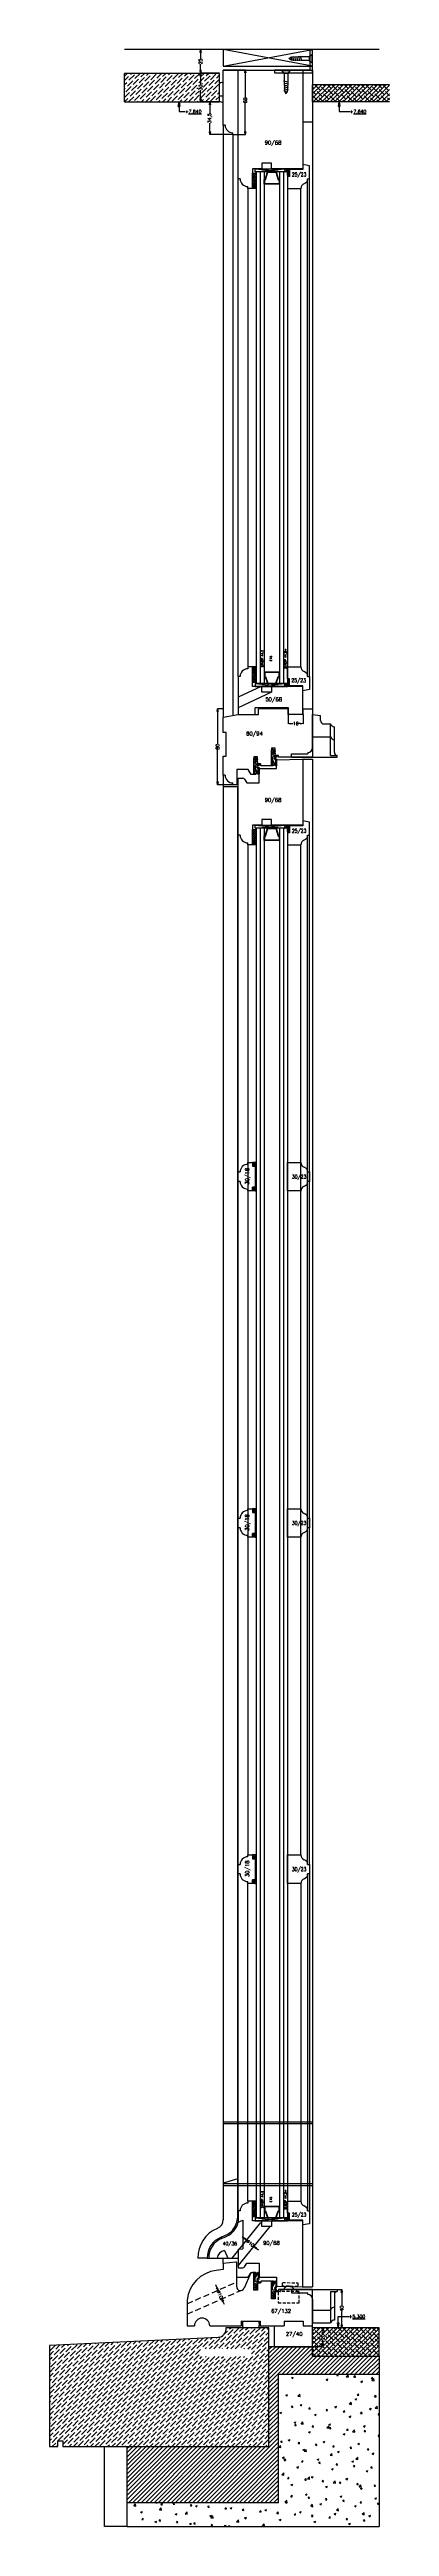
# Model space of a CAD drawing. Header units: millimetres. Extents: x -1007 to 7712, y -6262 to -71.
# Drawn here: x 546 to 904, y -3068 to -464 of the extents above; entities that cross this region are included whole.
import ezdxf
from ezdxf.enums import TextEntityAlignment as Align

# ---------------------------------------------------------------- set-up
doc = ezdxf.new("R2010")
doc.units = ezdxf.units.MM
doc.linetypes.add('CACHE', pattern=[9.525, 6.35, -3.175])
doc.linetypes.add('CACHE2', pattern=[4.7625, 3.175, -1.5875])
doc.layers.get('0').update_dxf_attribs({"color": 250})
doc.layers.add('dim', color=7, linetype='Continuous')
doc.styles.add('romans', font='romans.shx')
doc.dimstyles.new('Ech 1-1', dxfattribs={"dimtxt": 3.5, "dimasz": 3, "dimexe": 0.25, "dimexo": 0, "dimgap": 0.01, "dimtad": 0, "dimdec": 8, "dimzin": 12, "dimtxsty": 'romans', "dimblk": 'CLOSEDBLANK', "dimcen": 2.5, "dimclrd": 9, "dimclre": 9, "dimclrt": 6, "dimadec": 4, "dimazin": 3, "dimtfac": 1, "dimtdec": 8, "dimtmove": 0, "dimatfit": 3, "dimldrblk": 'CLOSEDBLANK', "dimfxl": 0, "dimarcsym": 0})

# ---------------------------------------------------------------- blocks, each defined once
blk = doc.blocks.new('_ClosedBlank')
at = {"color": 0, "linetype": 'ByBlock', "lineweight": -2}
for p, q in [((-1, 0.17), (0, 0)), ((-1, 0.17), (-1, -0.17)), ((0, 0), (-1, -0.17))]:
    blk.add_line(p, q, dxfattribs=at)
blk = doc.blocks.new('*D67')
at = {"layer": 'Defpoints', "color": 0, "transparency": 16777216}
for p in [(753.8, -2766.9), (761.5, -2773.2), (761.6, -2773.1)]:
    blk.add_point(p, dxfattribs=at)
at = {"layer": 'dim', "color": 9, "lineweight": -2, "transparency": 16777216}
for p, q in [((751.5, -2764.9), (749.1, -2763)), ((753.8, -2766.9), (754, -2766.6)), ((753.8, -2766.8), (754.3, -2767.2)), ((761.6, -2773.1), (761.1, -2772.7)), ((761.5, -2773.2), (761.7, -2772.9)), ((763.9, -2775), (766.2, -2776.9))]:
    blk.add_line(p, q, dxfattribs=at)
at = {"layer": 'dim', "color": 9, "lineweight": -2, "transparency": 16777216, "xscale": 3, "yscale": 3, "zscale": 3}
for p, rotation in [((753.8, -2766.8), 320.9680852208849), ((761.6, -2773.1), 140.9680852208849)]:
    blk.add_blockref('_ClosedBlank', p, dxfattribs=dict(at, rotation=rotation))
at = {"layer": 'dim', "color": 6, "transparency": 16777216, "insert": (757.7, -2769.9), "char_height": 3.5, "attachment_point": 5, "rotation": 320.9681, "style": 'romans'}
blk.add_mtext('%%c10', dxfattribs=at)
blk = doc.blocks.new('*D15')
at = {"layer": 'Defpoints', "color": 0, "transparency": 16777216}
for p in [(722.8, -2819.7), (726.8, -2828.8), (727.7, -2828.4)]:
    blk.add_point(p, dxfattribs=at)
at = {"layer": 'dim', "color": 9, "lineweight": -2, "transparency": 16777216}
for p, q in [((722.5, -2816.5), (721.3, -2813.7)), ((722.8, -2819.7), (724, -2819.1)), ((723.7, -2819.2), (724, -2819.8)), ((726.8, -2828.8), (728, -2828.3)), ((727.7, -2828.4), (727.5, -2827.9)), ((728.9, -2831.2), (730.1, -2833.9))]:
    blk.add_line(p, q, dxfattribs=at)
at = {"layer": 'dim', "color": 9, "lineweight": -2, "transparency": 16777216, "xscale": 3, "yscale": 3, "zscale": 3}
for p, rotation in [((723.7, -2819.2), 293.6692646820654), ((727.7, -2828.4), 113.6692646820654)]:
    blk.add_blockref('_ClosedBlank', p, dxfattribs=dict(at, rotation=rotation))
at = {"layer": 'dim', "color": 6, "transparency": 16777216, "insert": (725.7, -2823.8), "char_height": 3.5, "attachment_point": 5, "rotation": 293.6693, "style": 'romans'}
blk.add_mtext('%%c10', dxfattribs=at)
blk = doc.blocks.new('*D68')
at = {"layer": 'Defpoints', "color": 0, "transparency": 16777216}
for p in [(823.3, -2858.6), (834.1, -2858.6), (823.3, -2878.6)]:
    blk.add_point(p, dxfattribs=at)
at = {"layer": 'dim', "color": 9, "lineweight": -2, "transparency": 16777216}
for p, q in [((823.3, -2858.6), (834.3, -2858.6)), ((834.1, -2861.6), (834.1, -2865.8)), ((823.3, -2878.6), (834.3, -2878.6)), ((834.1, -2875.6), (834.1, -2871.5))]:
    blk.add_line(p, q, dxfattribs=at)
at = {"layer": 'dim', "color": 9, "lineweight": -2, "transparency": 16777216, "xscale": 3, "yscale": 3, "zscale": 3}
for p, rotation in [((834.1, -2858.6), 90), ((834.1, -2878.6), 270)]:
    blk.add_blockref('_ClosedBlank', p, dxfattribs=dict(at, rotation=rotation))
at = {"layer": 'dim', "color": 6, "transparency": 16777216, "insert": (834.1, -2868.6), "char_height": 3.5, "attachment_point": 5, "rotation": 90, "style": 'romans'}
blk.add_mtext('20', dxfattribs=at)
blk = doc.blocks.new('*D16')
at = {"layer": 'Defpoints', "color": 0, "transparency": 16777216}
for p in [(723.3, -1156.6), (729.3, -1156.6), (739.3, -1236.6)]:
    blk.add_point(p, dxfattribs=at)
at = {"layer": 'dim', "color": 9, "lineweight": -2, "transparency": 16777216}
for p, q in [((729.3, -1156.6), (723.1, -1156.6)), ((723.3, -1159.6), (723.3, -1193.8)), ((723.3, -1233.6), (723.3, -1199.5)), ((739.3, -1236.6), (723.1, -1236.6))]:
    blk.add_line(p, q, dxfattribs=at)
at = {"layer": 'dim', "color": 9, "lineweight": -2, "transparency": 16777216, "xscale": 3, "yscale": 3, "zscale": 3}
for p, rotation in [((723.3, -1156.6), 90), ((723.3, -1236.6), 270)]:
    blk.add_blockref('_ClosedBlank', p, dxfattribs=dict(at, rotation=rotation))
at = {"layer": 'dim', "color": 6, "transparency": 16777216, "insert": (723.3, -1196.6), "char_height": 3.5, "attachment_point": 5, "rotation": 90, "style": 'romans'}
blk.add_mtext('80', dxfattribs=at)
blk = doc.blocks.new('*D69')
at = {"layer": 'Defpoints', "color": 0, "transparency": 16777216}
for p in [(725.3, -488.6), (705.3, -518.6), (725.3, -518.6)]:
    blk.add_point(p, dxfattribs=at)
at = {"layer": 'dim', "color": 9, "lineweight": -2, "transparency": 16777216}
for p, q in [((725.3, -488.6), (705, -488.6)), ((705.3, -491.6), (705.3, -500.8)), ((725.3, -518.6), (705, -518.6)), ((705.3, -515.6), (705.3, -506.5))]:
    blk.add_line(p, q, dxfattribs=at)
at = {"layer": 'dim', "color": 9, "lineweight": -2, "transparency": 16777216, "xscale": 3, "yscale": 3, "zscale": 3}
for p, rotation in [((705.3, -488.6), 90), ((705.3, -518.6), 270)]:
    blk.add_blockref('_ClosedBlank', p, dxfattribs=dict(at, rotation=rotation))
at = {"layer": 'dim', "color": 6, "transparency": 16777216, "insert": (705.3, -503.6), "char_height": 3.5, "attachment_point": 5, "rotation": 90, "style": 'romans'}
blk.add_mtext('30', dxfattribs=at)
blk = doc.blocks.new('*D17')
at = {"layer": 'Defpoints', "color": 0, "transparency": 16777216}
for p in [(715.2, -518.6), (725.3, -518.6), (739.3, -553.1)]:
    blk.add_point(p, dxfattribs=at)
at = {"layer": 'dim', "color": 9, "lineweight": -2, "transparency": 16777216}
for p, q in [((725.3, -518.6), (715, -518.6)), ((715.2, -521.6), (715.2, -530.5)), ((715.2, -550.1), (715.2, -541.2)), ((739.3, -553.1), (715, -553.1))]:
    blk.add_line(p, q, dxfattribs=at)
at = {"layer": 'dim', "color": 9, "lineweight": -2, "transparency": 16777216, "xscale": 3, "yscale": 3, "zscale": 3}
for p, rotation in [((715.2, -518.6), 90), ((715.2, -553.1), 270)]:
    blk.add_blockref('_ClosedBlank', p, dxfattribs=dict(at, rotation=rotation))
at = {"layer": 'dim', "color": 6, "transparency": 16777216, "insert": (715.2, -535.9), "char_height": 3.5, "attachment_point": 5, "rotation": 90, "style": 'romans'}
blk.add_mtext('34,5', dxfattribs=at)
blk = doc.blocks.new('*D70')
at = {"layer": 'Defpoints', "color": 0, "transparency": 16777216}
for p in [(705.3, -463.6), (729.3, -463.6), (725.3, -488.6)]:
    blk.add_point(p, dxfattribs=at)
at = {"layer": 'dim', "color": 9, "lineweight": -2, "transparency": 16777216}
for p, q in [((729.3, -463.6), (705, -463.6)), ((705.3, -466.6), (705.3, -473.3)), ((725.3, -488.6), (705, -488.6)), ((705.3, -485.6), (705.3, -479))]:
    blk.add_line(p, q, dxfattribs=at)
at = {"layer": 'dim', "color": 9, "lineweight": -2, "transparency": 16777216, "xscale": 3, "yscale": 3, "zscale": 3}
for p, rotation in [((705.3, -463.6), 90), ((705.3, -488.6), 270)]:
    blk.add_blockref('_ClosedBlank', p, dxfattribs=dict(at, rotation=rotation))
at = {"layer": 'dim', "color": 6, "transparency": 16777216, "insert": (705.3, -476.1), "char_height": 3.5, "attachment_point": 5, "rotation": 90, "style": 'romans'}
blk.add_mtext('25', dxfattribs=at)
blk = doc.blocks.new('*D18')
at = {"layer": 'Defpoints', "color": 0, "transparency": 16777216}
for p in [(729.3, -485.1), (752.4, -485.1), (739.3, -553.1)]:
    blk.add_point(p, dxfattribs=at)
at = {"layer": 'dim', "color": 9, "lineweight": -2, "transparency": 16777216}
for p, q in [((729.3, -485.1), (752.6, -485.1)), ((752.4, -488.1), (752.4, -514.4)), ((752.4, -550.1), (752.4, -519.9)), ((739.3, -553.1), (752.6, -553.1))]:
    blk.add_line(p, q, dxfattribs=at)
at = {"layer": 'dim', "color": 9, "lineweight": -2, "transparency": 16777216, "xscale": 3, "yscale": 3, "zscale": 3}
for p, rotation in [((752.4, -485.1), 90), ((752.4, -553.1), 270)]:
    blk.add_blockref('_ClosedBlank', p, dxfattribs=dict(at, rotation=rotation))
at = {"layer": 'dim', "color": 6, "transparency": 16777216, "insert": (752.4, -517.1), "char_height": 3.5, "attachment_point": 5, "rotation": 90, "style": 'romans'}
blk.add_mtext('68', dxfattribs=at)
blk = doc.blocks.new('*D71')
at = {"layer": 'Defpoints', "color": 0, "transparency": 16777216}
for p in [(849.3, -2818.6), (849.3, -2858.6), (853.9, -2858.6)]:
    blk.add_point(p, dxfattribs=at)
at = {"layer": 'dim', "color": 9, "lineweight": -2, "transparency": 16777216}
for p, q in [((849.3, -2818.6), (854.2, -2818.6)), ((853.9, -2821.6), (853.9, -2835.8)), ((849.3, -2858.6), (854.2, -2858.6)), ((853.9, -2855.6), (853.9, -2841.5))]:
    blk.add_line(p, q, dxfattribs=at)
at = {"layer": 'dim', "color": 9, "lineweight": -2, "transparency": 16777216, "xscale": 3, "yscale": 3, "zscale": 3}
for p, rotation in [((853.9, -2818.6), 90), ((853.9, -2858.6), 270)]:
    blk.add_blockref('_ClosedBlank', p, dxfattribs=dict(at, rotation=rotation))
at = {"layer": 'dim', "color": 6, "transparency": 16777216, "insert": (853.9, -2838.6), "char_height": 3.5, "attachment_point": 5, "rotation": 90, "style": 'romans'}
blk.add_mtext('40', dxfattribs=at)
blk = doc.blocks.new('*D72')
at = {"layer": 'Defpoints', "color": 0, "transparency": 16777216}
for p in [(797.5, -1162.6), (813.5, -1162.6), (813.5, -1172.3)]:
    blk.add_point(p, dxfattribs=at)
at = {"layer": 'dim', "color": 9, "lineweight": -2, "transparency": 16777216}
for p, q in [((797.5, -1162.6), (797.5, -1172.5)), ((813.5, -1162.6), (813.5, -1172.5)), ((800.5, -1172.3), (802.9, -1172.3)), ((810.5, -1172.3), (808.1, -1172.3))]:
    blk.add_line(p, q, dxfattribs=at)
at = {"layer": 'dim', "color": 9, "lineweight": -2, "transparency": 16777216, "xscale": 3, "yscale": 3, "zscale": 3, "rotation": 180}
blk.add_blockref('_ClosedBlank', (797.5, -1172.3), dxfattribs=at)
at = {"layer": 'dim', "color": 9, "lineweight": -2, "transparency": 16777216, "xscale": 3, "yscale": 3, "zscale": 3}
blk.add_blockref('_ClosedBlank', (813.5, -1172.3), dxfattribs=at)
at = {"layer": 'dim', "color": 6, "transparency": 16777216, "insert": (805.5, -1172.3), "char_height": 3.5, "attachment_point": 5, "style": 'romans'}
blk.add_mtext('16', dxfattribs=at)
blk = doc.blocks.new('7')
for p, q in [((9069.4, 5671.6), (8801.4, 5671.6)), ((8999.4, 5671.6), (8905.4, 5671.6)), ((8905.4, 5671.6), (8905.4, 5654.1)), ((8999.4, 5654.1), (8905.4, 5671.6)), ((8905.4, 5654.1), (8999.4, 5671.6)), ((8905.4, 5654.1), (8999.4, 5654.1)), ((8977.4, 5663.7), (8974.4, 5662.1)), ((8977.4, 5660.5), (8974.4, 5662.1)), ((8975.5, 5661.3), (8975, 5662.6)), ((8977.8, 5660), (8976.8, 5663.9)), ((8987.9, 5664.1), (8977.4, 5663.7)), ((8987.9, 5660.1), (8977.4, 5660.5)), ((8979.8, 5659.9), (8978.7, 5664.3)), ((8981.9, 5659.8), (8980.8, 5664.4)), ((8983.9, 5659.8), (8982.8, 5664.4)), ((8986, 5659.7), (8984.8, 5664.5)), ((8988, 5659.6), (8986.8, 5664.6)), ((8995.9, 5664.1), (8987.9, 5664.1)), ((8995.9, 5660.1), (8987.9, 5660.1)), ((8998.6, 5666.1), (8995.9, 5664.1)), ((8995.9, 5664.1), (8995.9, 5660.1)), ((8995.9, 5660.1), (8998.6, 5658.1)), ((8999.4, 5671.1), (8996.4, 5671.1)), ((8996.4, 5671.1), (8996.4, 5650.1)), ((8998.6, 5666.1), (8998.6, 5658.1)), ((8999.4, 5666.1), (8998.6, 5666.1)), ((8999.4, 5662.9), (8998.6, 5662.9)), ((8999.4, 5661.4), (8998.6, 5661.4)), ((8999.4, 5658.1), (8998.6, 5658.1)), ((8999.4, 5654.1), (8999.4, 5671.6)), ((8999.4, 5647.1), (8999.4, 5671.1)), ((8999.4, 5662.9), (8999.4, 5666.1)), ((8999.4, 5658.1), (8999.4, 5661.4)), ((8901.4, 5646.6), (8801.4, 5646.6)), ((8801.4, 5616.6), (8801.4, 5646.6)), ((8901.4, 5616.6), (8901.4, 5646.6)), ((8905.4, 5592.1), (8905.4, 5650.1)), ((8905.4, 5650.1), (8999.4, 5650.1)), ((8921.1, 5535.6), (8921.1, 5650.1)), ((8959.4, 5650.1), (8959.4, 5647.1)), ((8996.4, 5650.1), (8959.4, 5650.1)), ((8959.4, 5647.1), (8999.4, 5647.1)), ((8967.4, 5650.1), (8970.7, 5650.1)), ((8967.4, 5650.1), (8967.4, 5649.3)), ((8975.4, 5649.3), (8967.4, 5649.3)), ((8969.4, 5646.6), (8967.4, 5649.3)), ((8968.9, 5638.7), (8973.9, 5637.5)), ((8969, 5636.7), (8973.8, 5635.5)), ((8969.1, 5634.6), (8973.8, 5633.5)), ((8969.2, 5632.6), (8973.7, 5631.5)), ((8969.2, 5630.5), (8973.6, 5629.4)), ((8969.3, 5628.5), (8973.2, 5627.5)), ((8973.4, 5646.6), (8969.4, 5646.6)), ((8969.4, 5646.6), (8969.4, 5638.6)), ((8969.4, 5638.6), (8969.8, 5628.1)), ((8969.8, 5628.1), (8971.4, 5625.1)), ((8970.6, 5626.2), (8972, 5625.7)), ((8970.7, 5650.1), (8970.7, 5649.3)), ((8973.1, 5628.1), (8971.4, 5625.1)), ((8972.2, 5650.1), (8975.4, 5650.1)), ((8972.2, 5650.1), (8972.2, 5649.3)), ((8973.4, 5638.6), (8973.1, 5628.1)), ((8975.4, 5649.3), (8973.4, 5646.6)), ((8973.4, 5646.6), (8973.4, 5638.6)), ((8975.4, 5650.1), (8975.4, 5649.3)), ((8989.1, 5650.1), (8989.1, 5546.1)), ((8999.4, 5650.1), (8999.4, 5595.1)), ((9080.4, 5634.6), (8999.4, 5634.6)), ((8999.4, 5616.6), (8999.4, 5634.6)), ((8801.4, 5616.6), (8901.4, 5616.6)), ((9080.4, 5616.6), (8999.4, 5616.6)), ((8907.4, 5592.1), (8905.4, 5592.1)), ((8905.4, 5592.1), (8905.4, 4969.6)), ((8915.4, 5582.1), (8915.4, 5584.1)), ((8921.1, 5582.1), (8915.4, 5582.1)), ((8915.4, 5582.1), (8915.4, 4971.5)), ((8999.4, 5595.1), (8989.1, 5595.1)), ((8999.4, 5595.1), (8999.4, 4978.6)), ((8956.1, 5552.1), (8946.1, 5552.1)), ((8946.1, 5552.1), (8946.1, 5546.1)), ((8956.1, 5546.1), (8956.1, 5552.1)), ((8996.1, 5549.4), (8989.1, 5550.6)), ((8989.1, 5550.6), (8989.1, 5545.6)), ((8996.1, 5535.6), (8996.1, 5549.4)), ((8923.1, 5535.6), (8921.1, 5535.6)), ((8921.1, 5012.6), (8921.1, 5535.6)), ((8931.1, 5525.6), (8931.1, 5527.6)), ((8936.1, 5525.6), (8931.1, 5525.6)), ((8931.1, 5525.6), (8931.1, 5022.6)), ((8946.1, 5546.1), (8936.1, 5546.1)), ((8936.1, 5546.1), (8936.1, 5525.6)), ((8936.1, 5541.6), (8940.1, 5541.6)), ((8936.1, 5529.6), (8936.1, 5541.6)), ((8940.1, 5529.6), (8936.1, 5529.6)), ((8936.1, 5529.6), (8940.1, 5529.6)), ((8936.1, 5525.6), (8936.1, 5529.6)), ((8940.1, 5525.6), (8936.1, 5525.6)), ((8939.1, 5543.1), (8970.1, 5546.1)), ((8939.1, 5546.1), (8970.1, 5543.1)), ((8939.1, 5543.1), (8939.1, 5546.1)), ((8939.1, 5546.1), (8970.1, 5546.1)), ((8970.1, 5543.1), (8939.1, 5543.1)), ((8973.1, 5543.1), (8940.1, 5543.1)), ((8940.1, 5543.1), (8940.1, 5005.1)), ((8940.1, 5541.6), (8940.1, 5529.6)), ((8940.1, 5529.6), (8940.1, 5525.6)), ((8944.4, 5543.1), (8944.4, 5005.1)), ((8948.6, 5543.1), (8948.6, 5005.1)), ((8948.6, 5530.1), (8948.6, 5535.1)), ((8948.6, 5535.1), (8949.6, 5535.1)), ((8964.6, 5530.1), (8948.6, 5530.1)), ((8949.1, 5530.6), (8949.1, 5534.6)), ((8949.1, 5534.6), (8950, 5534.6)), ((8964.1, 5530.6), (8949.1, 5530.6)), ((8949.6, 5535.1), (8952.1, 5543.1)), ((8950, 5534.6), (8952.4, 5542.6)), ((8952.1, 5543.1), (8961.2, 5543.1)), ((8952.4, 5542.6), (8960.8, 5542.6)), ((8989.1, 5546.1), (8956.1, 5546.1)), ((8960.8, 5542.6), (8963.3, 5534.6)), ((8961.2, 5543.1), (8963.6, 5535.1)), ((8963.3, 5534.6), (8964.1, 5534.6)), ((8963.6, 5535.1), (8964.6, 5535.1)), ((8964.1, 5534.6), (8964.1, 5530.6)), ((8964.6, 5543.1), (8964.6, 5005.1)), ((8964.6, 5535.1), (8964.6, 5530.1)), ((8968.9, 5543.1), (8968.9, 5005.1)), ((8970.1, 5546.1), (8970.1, 5543.1)), ((8971.1, 5546.1), (8973.1, 5546.1)), ((8973.1, 5543.1), (8971.1, 5543.1)), ((8973.1, 5546.1), (8973.1, 5543.1)), ((8973.1, 5539.6), (8973.1, 5545.6)), ((8973.1, 5543.1), (8973.1, 5005.1)), ((8975.1, 5538.1), (8973.1, 5538.1)), ((8973.1, 5538.1), (8973.1, 5525.6)), ((8973.1, 5525.6), (8987.1, 5525.6)), ((8975.1, 5545.6), (8975.1, 5539.6)), ((8989.1, 5545.6), (8975.1, 5545.1)), ((8975.1, 5545.1), (8975.1, 5538.1)), ((8987.1, 5022.6), (8987.1, 5525.6)), ((8994.1, 5535.6), (8996.1, 5535.6)), ((8994.1, 5012.6), (8994.1, 5535.4)), ((8996.1, 5012.6), (8996.1, 5535.6)), ((8923.1, 5012.6), (8921.1, 5012.6)), ((8921.1, 5012.6), (8921.1, 4972.6)), ((8945.4, 5002.1), (8921.1, 4990.7)), ((8936.1, 5022.6), (8931.1, 5022.6)), ((8931.1, 5022.6), (8931.1, 5020.6)), ((8936.1, 5002.1), (8936.1, 5022.6)), ((8940.1, 5022.6), (8936.1, 5022.6)), ((8936.1, 5022.6), (8936.1, 5018.6)), ((8936.1, 5018.6), (8940.1, 5018.6)), ((8940.1, 5018.6), (8936.1, 5018.6)), ((8936.1, 5018.6), (8936.1, 5006.6)), ((8936.1, 5006.6), (8940.1, 5006.6)), ((8946.1, 5002.1), (8936.1, 5002.1)), ((8939.1, 5002.1), (8970.1, 5005.1)), ((8939.1, 5005.1), (8970.1, 5002.1)), ((8970.1, 5005.1), (8939.1, 5005.1)), ((8939.1, 5005.1), (8939.1, 5002.1)), ((8939.1, 5002.1), (8970.1, 5002.1)), ((8940.1, 5018.6), (8940.1, 5022.6)), ((8940.1, 5006.6), (8940.1, 5018.6)), ((8973.1, 5005.1), (8940.1, 5005.1)), ((8946.1, 4996.1), (8946.1, 5002.1)), ((8964.6, 5017.1), (8948.6, 5017.1)), ((8948.6, 5017.1), (8948.6, 5012.1)), ((8948.6, 5012.1), (8949.6, 5012.1)), ((8964.1, 5016.6), (8949.1, 5016.6)), ((8949.1, 5016.6), (8949.1, 5012.6)), ((8949.1, 5012.6), (8950, 5012.6)), ((8949.6, 5012.1), (8952.1, 5005.1)), ((8950, 5012.6), (8952.4, 5005.6)), ((8952.1, 5005.1), (8961.2, 5005.1)), ((8952.4, 5005.6), (8960.8, 5005.6)), ((8989.1, 5002.1), (8956.1, 5002.1)), ((8956.1, 5002.1), (8956.1, 4996.1)), ((8960.8, 5005.6), (8963.3, 5012.6)), ((8961.2, 5005.1), (8963.6, 5012.1)), ((8963.3, 5012.6), (8964.1, 5012.6)), ((8963.6, 5012.1), (8964.6, 5012.1)), ((8964.1, 5012.6), (8964.1, 5016.6)), ((8964.6, 5012.1), (8964.6, 5017.1)), ((8970.1, 5002.1), (8970.1, 5005.1)), ((8973.1, 5005.1), (8971.1, 5005.1)), ((8971.1, 5002.1), (8973.1, 5002.1)), ((8973.1, 5010.1), (8973.1, 5022.6)), ((8973.1, 5022.6), (8987.1, 5022.6)), ((8975.1, 5010.1), (8973.1, 5010.1)), ((8973.1, 5008.6), (8973.1, 5002.6)), ((8973.1, 5002.1), (8973.1, 5005.1)), ((8975.1, 5003.1), (8975.1, 5010.1)), ((8975.1, 5002.6), (8975.1, 5008.6)), ((8989.1, 5002.6), (8975.1, 5003.1)), ((8989.1, 4997.6), (8989.1, 5002.6)), ((8989.1, 4978.6), (8989.1, 5002.1)), ((8994.1, 5012.6), (8996.1, 5012.6)), ((8996.1, 5012.6), (8996.1, 4998.9)), ((8956.1, 4996.1), (8921.1, 4979.7)), ((8939.1, 4972.6), (8939.1, 4979.6)), ((8974.1, 4979.6), (8939.1, 4979.6)), ((8942.6, 4972.6), (8942.6, 4978.6)), ((8973.6, 4978.6), (8942.6, 4978.6)), ((8956.1, 4996.1), (8946.1, 4996.1)), ((8973.6, 4972.6), (8973.6, 4978.6)), ((8974.1, 4972.6), (8974.1, 4979.6)), ((8996.1, 4998.9), (8989.1, 4997.6)), ((8989.1, 4972.6), (8989.1, 4978.6)), ((8989.6, 4978.6), (8999.4, 4978.6)), ((8989.6, 4972.6), (8989.6, 4978.6)), ((8999.4, 4978.6), (8999.4, 4927.6)), ((8905.4, 4969.6), (8921.1, 4972.6)), ((8905.4, 4953.6), (8905.4, 4969.6)), ((8908.4, 4953.6), (8905.4, 4953.6)), ((8908.4, 4928.6), (8908.4, 4953.6)), ((8921.1, 4972.6), (8942.6, 4972.6)), ((8989.6, 4972.6), (8973.6, 4972.6)), ((8999.4, 4937.6), (8999.4, 4972.6)), ((8999.4, 4972.6), (9007.9, 4971.6)), ((8999.4, 4949.1), (9018.4, 4949.1)), ((9007.9, 4966.1), (9007.9, 4971.6)), ((9011.4, 4962.6), (9018.4, 4962.6)), ((9018.4, 4929.6), (9018.4, 4962.6)), ((9022.4, 4932.6), (9022.4, 4959.7)), ((8905.4, 4908.6), (8905.4, 4928.6)), ((8905.4, 4928.6), (8908.4, 4928.6)), ((8941.6, 4928.1), (8937.6, 4928.1)), ((8937.6, 4928.1), (8937.6, 4910.1)), ((8941.6, 4920.6), (8941.6, 4928.1)), ((8960.1, 4937.1), (8956.1, 4937.1)), ((8956.1, 4937.1), (8956.1, 4919.1)), ((8960.1, 4929.6), (8960.1, 4937.1)), ((8963.4, 4929.6), (8960.1, 4929.6)), ((8961.6, 4924.4), (8962.1, 4924.9)), ((8961.6, 4915.6), (8961.6, 4924.4)), ((8962.1, 4924.9), (8988.6, 4925.6)), ((8962.8, 4929.6), (8962.8, 4929.6)), ((8963.4, 4927.6), (8963.4, 4929.6)), ((8999.4, 4927.6), (8963.4, 4927.6)), ((8977.4, 4927.6), (8977.4, 4931.1)), ((8977.4, 4931.1), (8994.4, 4931.1)), ((8977.4, 4927.6), (8999.4, 4927.6)), ((8988.6, 4925.6), (8989.1, 4925.1)), ((8988.6, 4925.6), (8999.4, 4925.6)), ((8989.1, 4925.1), (8989.1, 4856.1)), ((8994.4, 4932.6), (8994.4, 4931.1)), ((8999.4, 4927.6), (9025.4, 4927.6)), ((8999.4, 4925.6), (8999.4, 3319.6)), ((9018.4, 4929.6), (9025.4, 4929.6)), ((9025.4, 4927.6), (9025.4, 4929.6)), ((8905.4, 4908.6), (8905.4, 3390.1)), ((8907.4, 4908.6), (8905.4, 4908.6)), ((8921.1, 4896.6), (8905.4, 4896.6)), ((8915.4, 4898.6), (8915.4, 4900.6)), ((8919.6, 4898.6), (8915.4, 4898.6)), ((8931.6, 4914.6), (8919.6, 4914.6)), ((8919.6, 4914.6), (8919.6, 4898.6)), ((8920.6, 3392.9), (8920.6, 4896.6)), ((8921.1, 4905.1), (8921.6, 4905.6)), ((8921.1, 4845.6), (8921.1, 4905.1)), ((8921.6, 4905.6), (8926.1, 4905.6)), ((8927.8, 4904.6), (8930.1, 4900.6)), ((8930.1, 4900.6), (8943.1, 4900.6)), ((8934.6, 4909.6), (8931.6, 4914.6)), ((8937.1, 4909.6), (8934.6, 4909.6)), ((8937.6, 4910.1), (8937.1, 4909.6)), ((8944.9, 4920.6), (8941.6, 4920.6)), ((8943.1, 4915.1), (8943.6, 4915.6)), ((8943.1, 4900.6), (8943.1, 4915.1)), ((8943.6, 4915.6), (8961.6, 4915.6)), ((8944.3, 4920.6), (8944.3, 4920.6)), ((8944.9, 4918.6), (8944.9, 4920.6)), ((8955.6, 4918.6), (8944.9, 4918.6)), ((8956.1, 4919.1), (8955.6, 4918.6)), ((8923.1, 4845.6), (8921.1, 4845.6)), ((8921.1, 3763.6), (8921.1, 4845.6)), ((8946.1, 4856.1), (8936.1, 4856.1)), ((8936.1, 4856.1), (8936.1, 4835.6)), ((8936.1, 4851.6), (8940.1, 4851.6)), ((8936.1, 4839.6), (8936.1, 4851.6)), ((8939.1, 4853.1), (8970.1, 4856.1)), ((8939.1, 4856.1), (8970.1, 4853.1)), ((8939.1, 4853.1), (8939.1, 4856.1)), ((8939.1, 4856.1), (8970.1, 4856.1)), ((8970.1, 4853.1), (8939.1, 4853.1)), ((8940.1, 4853.1), (8940.1, 3392.1)), ((8973.1, 4853.1), (8940.1, 4853.1)), ((8940.1, 4851.6), (8940.1, 4839.6)), ((8944.4, 4853.1), (8944.4, 3392.1)), ((8956.1, 4862.1), (8946.1, 4862.1)), ((8946.1, 4862.1), (8946.1, 4856.1)), ((8948.6, 4853.1), (8948.6, 3392.1)), ((8948.6, 4840.1), (8948.6, 4845.1)), ((8948.6, 4845.1), (8949.6, 4845.1)), ((8949.1, 4840.6), (8949.1, 4844.6)), ((8949.1, 4844.6), (8950, 4844.6)), ((8949.6, 4845.1), (8952.1, 4853.1)), ((8950, 4844.6), (8952.4, 4852.6)), ((8952.1, 4853.1), (8961.2, 4853.1)), ((8952.4, 4852.6), (8960.8, 4852.6)), ((8956.1, 4856.1), (8956.1, 4862.1)), ((8989.1, 4856.1), (8956.1, 4856.1)), ((8960.8, 4852.6), (8963.3, 4844.6)), ((8961.2, 4853.1), (8963.6, 4845.1)), ((8963.3, 4844.6), (8964.1, 4844.6)), ((8963.6, 4845.1), (8964.6, 4845.1)), ((8964.1, 4844.6), (8964.1, 4840.6)), ((8964.6, 4853.1), (8964.6, 3392.1)), ((8964.6, 4845.1), (8964.6, 4840.1)), ((8968.9, 4853.1), (8968.9, 3392.1)), ((8970.1, 4856.1), (8970.1, 4853.1)), ((8971.1, 4856.1), (8973.1, 4856.1)), ((8973.1, 4853.1), (8971.1, 4853.1)), ((8973.1, 4856.1), (8973.1, 4853.1)), ((8973.1, 4849.6), (8973.1, 4855.6)), ((8973.1, 4853.1), (8973.1, 3392.1)), ((8975.1, 4848.1), (8973.1, 4848.1)), ((8973.1, 4848.1), (8973.1, 4835.6)), ((8975.1, 4855.6), (8975.1, 4849.6)), ((8989.1, 4855.6), (8975.1, 4855.1)), ((8975.1, 4855.1), (8975.1, 4848.1)), ((8996.1, 4859.4), (8989.1, 4860.6)), ((8989.1, 4860.6), (8989.1, 4855.6)), ((8994.1, 4845.6), (8996.1, 4845.6)), ((8994.1, 3763.6), (8994.1, 4845.4)), ((8996.1, 4845.6), (8996.1, 4859.4)), ((8996.1, 3763.6), (8996.1, 4845.6)), ((8931.1, 4835.6), (8931.1, 4837.6)), ((8936.1, 4835.6), (8931.1, 4835.6)), ((8931.1, 4835.6), (8931.1, 3773.6)), ((8940.1, 4839.6), (8936.1, 4839.6)), ((8936.1, 4839.6), (8940.1, 4839.6)), ((8936.1, 4835.6), (8936.1, 4839.6)), ((8940.1, 4835.6), (8936.1, 4835.6)), ((8940.1, 4839.6), (8940.1, 4835.6)), ((8964.6, 4840.1), (8948.6, 4840.1)), ((8964.1, 4840.6), (8949.1, 4840.6)), ((8973.1, 4835.6), (8987.1, 4835.6)), ((8987.1, 3773.6), (8987.1, 4835.6)), ((8921.1, 4481.6), (8921.1, 4491.6)), ((8921.1, 4491.6), (8923.1, 4491.6)), ((8923.1, 4481.6), (8921.1, 4481.6)), ((8931.1, 4499.6), (8931.1, 4501.6)), ((8931.1, 4501.6), (8936.1, 4501.6)), ((8936.1, 4501.6), (8936.1, 4497.6)), ((8940.1, 4501.6), (8936.1, 4501.6)), ((8936.1, 4501.6), (8936.1, 4497.6)), ((8936.1, 4497.6), (8939.1, 4497.6)), ((8936.1, 4497.6), (8940.1, 4497.6)), ((8939.1, 4497.6), (8939.1, 4475.6)), ((8939.7, 4497.6), (8939.1, 4497.6)), ((8939.1, 4497.6), (8939.1, 4475.6)), ((8939.7, 4475.6), (8939.7, 4497.6)), ((8940.1, 4497.6), (8940.1, 4501.6)), ((8973.1, 4471.6), (8973.1, 4501.6)), ((8973.1, 4501.6), (8987.1, 4501.6)), ((8994.1, 4491.6), (8996.1, 4491.6)), ((8996.1, 4481.6), (8994.1, 4481.6)), ((8996.1, 4491.6), (8996.1, 4481.6)), ((8931.1, 4471.6), (8931.1, 4473.6)), ((8936.1, 4471.6), (8931.1, 4471.6)), ((8939.1, 4475.6), (8936.1, 4475.6)), ((8936.1, 4475.6), (8936.1, 4471.6)), ((8936.1, 4475.6), (8940.1, 4475.6)), ((8936.1, 4471.6), (8936.1, 4475.6)), ((8940.1, 4471.6), (8936.1, 4471.6)), ((8939.1, 4475.6), (8939.7, 4475.6)), ((8940.1, 4475.6), (8940.1, 4471.6)), ((8987.1, 4471.6), (8973.1, 4471.6)), ((8921.1, 4117.6), (8921.1, 4127.6)), ((8921.1, 4127.6), (8923.1, 4127.6)), ((8923.1, 4117.6), (8921.1, 4117.6)), ((8931.1, 4135.6), (8931.1, 4137.6)), ((8931.1, 4137.6), (8936.1, 4137.6)), ((8936.1, 4137.6), (8936.1, 4133.6)), ((8940.1, 4137.6), (8936.1, 4137.6)), ((8936.1, 4137.6), (8936.1, 4133.6)), ((8936.1, 4133.6), (8939.1, 4133.6)), ((8936.1, 4133.6), (8940.1, 4133.6)), ((8939.1, 4133.6), (8939.1, 4111.6)), ((8939.7, 4133.6), (8939.1, 4133.6)), ((8939.1, 4133.6), (8939.1, 4111.6)), ((8939.7, 4111.6), (8939.7, 4133.6)), ((8940.1, 4133.6), (8940.1, 4137.6)), ((8973.1, 4107.6), (8973.1, 4137.6)), ((8973.1, 4137.6), (8987.1, 4137.6)), ((8994.1, 4127.6), (8996.1, 4127.6)), ((8996.1, 4117.6), (8994.1, 4117.6)), ((8996.1, 4127.6), (8996.1, 4117.6)), ((8931.1, 4107.6), (8931.1, 4109.6)), ((8936.1, 4107.6), (8931.1, 4107.6)), ((8939.1, 4111.6), (8936.1, 4111.6)), ((8936.1, 4111.6), (8936.1, 4107.6)), ((8936.1, 4111.6), (8940.1, 4111.6)), ((8936.1, 4107.6), (8936.1, 4111.6)), ((8940.1, 4107.6), (8936.1, 4107.6)), ((8939.1, 4111.6), (8939.7, 4111.6)), ((8940.1, 4111.6), (8940.1, 4107.6)), ((8987.1, 4107.6), (8973.1, 4107.6)), ((8921.1, 3753.6), (8921.1, 3763.6)), ((8921.1, 3763.6), (8923.1, 3763.6)), ((8921.1, 3399.6), (8921.1, 3753.6)), ((8923.1, 3753.6), (8921.1, 3753.6)), ((8931.1, 3771.6), (8931.1, 3773.6)), ((8931.1, 3773.6), (8936.1, 3773.6)), ((8936.1, 3773.6), (8936.1, 3769.6)), ((8940.1, 3773.6), (8936.1, 3773.6)), ((8936.1, 3773.6), (8936.1, 3769.6)), ((8936.1, 3769.6), (8939.1, 3769.6)), ((8936.1, 3769.6), (8940.1, 3769.6)), ((8939.1, 3769.6), (8939.1, 3747.6)), ((8939.7, 3769.6), (8939.1, 3769.6)), ((8939.1, 3769.6), (8939.1, 3747.6)), ((8939.7, 3747.6), (8939.7, 3769.6)), ((8940.1, 3769.6), (8940.1, 3773.6)), ((8973.1, 3743.6), (8973.1, 3773.6)), ((8973.1, 3773.6), (8987.1, 3773.6)), ((8994.1, 3763.6), (8996.1, 3763.6)), ((8996.1, 3753.6), (8994.1, 3753.6)), ((8994.1, 3753.6), (8994.1, 3399.9)), ((8996.1, 3763.6), (8996.1, 3753.6)), ((8996.1, 3753.6), (8996.1, 3399.6)), ((8931.1, 3743.6), (8931.1, 3745.6)), ((8936.1, 3743.6), (8931.1, 3743.6)), ((8931.1, 3409.6), (8931.1, 3743.6)), ((8939.1, 3747.6), (8936.1, 3747.6)), ((8936.1, 3747.6), (8936.1, 3743.6)), ((8936.1, 3747.6), (8940.1, 3747.6)), ((8936.1, 3743.6), (8936.1, 3747.6)), ((8940.1, 3743.6), (8936.1, 3743.6)), ((8939.1, 3747.6), (8939.7, 3747.6)), ((8940.1, 3747.6), (8940.1, 3743.6)), ((8987.1, 3743.6), (8973.1, 3743.6)), ((8987.1, 3743.6), (8987.1, 3409.6)), ((8905.4, 3493.1), (8999.4, 3493.1)), ((8905.4, 3491.1), (8999.4, 3491.1)), ((8920.6, 3433), (8905.4, 3428.6)), ((8905.4, 3428.1), (8999.4, 3428.1)), ((8905.4, 3426.1), (8999.4, 3426.1)), ((8914.7, 3349.6), (8945.1, 3387.2)), ((8923.1, 3399.6), (8921.1, 3399.6)), ((8921.1, 3399.6), (8921.1, 3387.6)), ((8921.1, 3387.7), (8926.1, 3389.6)), ((8926.1, 3389.6), (8926.1, 3359.6)), ((8936.1, 3409.6), (8931.1, 3409.6)), ((8931.1, 3409.6), (8931.1, 3407.6)), ((8936.1, 3389.1), (8936.1, 3409.6)), ((8940.1, 3409.6), (8936.1, 3409.6)), ((8936.1, 3409.6), (8936.1, 3405.6)), ((8936.1, 3405.6), (8940.1, 3405.6)), ((8940.1, 3405.6), (8936.1, 3405.6)), ((8936.1, 3405.6), (8936.1, 3393.6)), ((8936.1, 3393.6), (8940.1, 3393.6)), ((8946.1, 3389.1), (8936.1, 3389.1)), ((8939.1, 3389.1), (8970.1, 3392.1)), ((8939.1, 3392.1), (8970.1, 3389.1)), ((8970.1, 3392.1), (8939.1, 3392.1)), ((8939.1, 3392.1), (8939.1, 3389.1)), ((8939.1, 3389.1), (8970.1, 3389.1)), ((8940.1, 3405.6), (8940.1, 3409.6)), ((8940.1, 3393.6), (8940.1, 3405.6)), ((8973.1, 3392.1), (8940.1, 3392.1)), ((8946.1, 3383.1), (8946.1, 3389.1)), ((8964.6, 3404.1), (8948.6, 3404.1)), ((8948.6, 3404.1), (8948.6, 3399.1)), ((8948.6, 3399.1), (8949.6, 3399.1)), ((8964.1, 3403.6), (8949.1, 3403.6)), ((8949.1, 3403.6), (8949.1, 3399.6)), ((8949.1, 3399.6), (8950, 3399.6)), ((8949.6, 3399.1), (8952.1, 3392.1)), ((8950, 3399.6), (8952.4, 3392.6)), ((8952.1, 3392.1), (8961.2, 3392.1)), ((8952.4, 3392.6), (8960.8, 3392.6)), ((8956.1, 3389.1), (8956.1, 3383.1)), ((8989.1, 3389.1), (8956.1, 3389.1)), ((8960.8, 3392.6), (8963.3, 3399.6)), ((8961.2, 3392.1), (8963.6, 3399.1)), ((8963.3, 3399.6), (8964.1, 3399.6)), ((8963.6, 3399.1), (8964.6, 3399.1)), ((8964.1, 3399.6), (8964.1, 3403.6)), ((8964.6, 3399.1), (8964.6, 3404.1)), ((8970.1, 3389.1), (8970.1, 3392.1)), ((8973.1, 3392.1), (8971.1, 3392.1)), ((8971.1, 3389.1), (8973.1, 3389.1)), ((8973.1, 3397.1), (8973.1, 3409.6)), ((8973.1, 3409.6), (8987.1, 3409.6)), ((8975.1, 3397.1), (8973.1, 3397.1)), ((8973.1, 3395.6), (8973.1, 3389.6)), ((8973.1, 3389.1), (8973.1, 3392.1)), ((8975.1, 3390.1), (8975.1, 3397.1)), ((8975.1, 3389.6), (8975.1, 3395.6)), ((8989.1, 3389.6), (8975.1, 3390.1)), ((8989.1, 3384.6), (8989.1, 3389.6)), ((8989.1, 3320.1), (8989.1, 3389.1)), ((8996.1, 3385.9), (8989.1, 3384.6)), ((8994.1, 3399.6), (8996.1, 3399.6)), ((8996.1, 3399.6), (8996.1, 3385.9)), ((8921.1, 3341.7), (8954.7, 3383.1)), ((8921.1, 3359.2), (8926.1, 3359.6)), ((8921.1, 3359.2), (8921.1, 3349.6)), ((8956.1, 3383.1), (8946.1, 3383.1)), ((8888.6, 3349.6), (8878.6, 3349.6)), ((8888.6, 3349.6), (8890.1, 3349.6)), ((8890.1, 3349.6), (8899.1, 3349.6)), ((8905.4, 3337.7), (8898, 3336.8)), ((8899.1, 3349.6), (8910.1, 3349.6)), ((8905.4, 3344), (8905.4, 3349.6)), ((8918.6, 3345.6), (8905.4, 3344)), ((8905.4, 3344), (8905.4, 3337.7)), ((8906.6, 3357.6), (8910.1, 3349.6)), ((8910.1, 3349.6), (8921.1, 3349.6)), ((8919.6, 3319.6), (8919.6, 3344.6)), ((8921.1, 3349.6), (8921.1, 3340.1)), ((8921.1, 3340.1), (8921.6, 3339.6)), ((8921.6, 3339.6), (8926.1, 3339.6)), ((8934.1, 3333.5), (8927.3, 3318)), ((8927.8, 3340.6), (8930.1, 3344.6)), ((8930.1, 3344.6), (8943.1, 3344.6)), ((8931.6, 3329.6), (8934.6, 3334.6)), ((8931.6, 3329.6), (8934.6, 3334.6)), ((8931.6, 3329.6), (8934.6, 3334.6)), ((8936.1, 3334.6), (8934.1, 3333.5)), ((8934.6, 3334.6), (8936.1, 3334.6)), ((8937.1, 3334.6), (8936.1, 3334.6)), ((8937.6, 3334.1), (8937.1, 3334.6)), ((8937.6, 3316.1), (8937.6, 3334.1)), ((8943.1, 3344.6), (8943.1, 3330.1)), ((8919.6, 3329.6), (8931.6, 3329.6)), ((8941.6, 3316.1), (8937.6, 3316.1)), ((8944.9, 3323.6), (8941.6, 3323.6)), ((8941.6, 3323.6), (8941.6, 3316.1)), ((8943.1, 3330.1), (8943.6, 3329.6)), ((8943.6, 3329.6), (8961.6, 3329.6)), ((8955.6, 3325.6), (8944.9, 3325.6)), ((8944.9, 3325.6), (8944.9, 3323.6)), ((8956.1, 3325.1), (8955.6, 3325.6)), ((8956.1, 3307.1), (8956.1, 3325.1)), ((8960.1, 3307.1), (8956.1, 3307.1)), ((8963.4, 3314.6), (8960.1, 3314.6)), ((8960.1, 3314.6), (8960.1, 3307.1)), ((8960.1, 3309.4), (8960.1, 3309.9)), ((8961.6, 3329.6), (8961.6, 3320.8)), ((8961.6, 3320.8), (8962.1, 3320.3)), ((8962.1, 3320.3), (8988.6, 3319.6)), ((8999.4, 3316.6), (8963.4, 3316.6)), ((8963.4, 3316.6), (8963.4, 3314.6)), ((8977.4, 3316.6), (8977.4, 3313.1)), ((8977.4, 3316.6), (8999.4, 3316.6)), ((8977.4, 3313.1), (8994.4, 3313.1)), ((8988.6, 3319.6), (8989.1, 3320.1)), ((8988.6, 3319.6), (8999.4, 3319.6)), ((8994.4, 3311.6), (8994.4, 3313.1)), ((8999.4, 3278.6), (8999.4, 3316.6)), ((8999.4, 3316.6), (9025.4, 3316.6)), ((9018.4, 3314.6), (9025.4, 3314.6)), ((9018.4, 3314.6), (9018.4, 3281.6)), ((9022.4, 3311.6), (9022.4, 3284.6)), ((9025.4, 3316.6), (9025.4, 3314.6)), ((8867.4, 3305.6), (8867.4, 3278.6)), ((8924.4, 3283.6), (8944.4, 3283.6)), ((8924.4, 3283.6), (8924.4, 3278.6)), ((8944.4, 3283.6), (8944.4, 3278.6)), ((8969.4, 3283.6), (8989.4, 3283.6)), ((8969.4, 3283.6), (8969.4, 3278.6)), ((8989.4, 3283.6), (8989.4, 3278.6)), ((8999.4, 3306.6), (8999.4, 3281.6)), ((8999.4, 3295.1), (9018.4, 3295.1)), ((8999.4, 3281.6), (9018.4, 3281.6)), ((8899.9, 3266.4), (8722.4, 3258)), ((8722.4, 3258), (8722.4, 3151.6)), ((8867.4, 3278.6), (8875.1, 3278.6)), ((8891.1, 3278.6), (8924.4, 3278.6)), ((8953.4, 3276.6), (8908.4, 3276.6)), ((8944.4, 3278.6), (8969.4, 3278.6)), ((8953.4, 3151.6), (8953.4, 3276.6)), ((8999.4, 3256.6), (8953.4, 3256.6)), ((8959.4, 3256.6), (8959.4, 3278.6)), ((8959.4, 3256.6), (8999.4, 3256.6)), ((8989.4, 3278.6), (8999.4, 3278.6)), ((8999.4, 3256.6), (8999.4, 3278.6)), ((9069.4, 3276.6), (8999.4, 3276.6)), ((8999.4, 3246.6), (8999.4, 3256.6)), ((9069.4, 3246.6), (9069.4, 3276.6)), ((8999.4, 3246.6), (9069.4, 3246.6)), ((9069.4, 3246.6), (9069.4, 3227.6)), ((8963.4, 3227.6), (9069.4, 3227.6)), ((8963.4, 3092.6), (8963.4, 3227.6)), ((9069.4, 3227.6), (9069.4, 3067.6)), ((8722.4, 3151.6), (8731.4, 3151.6)), ((8731.4, 3151.6), (8731.4, 3157.6)), ((8731.4, 3157.6), (8736.4, 3157.6)), ((8736.4, 3157.6), (8736.4, 3151.6)), ((8736.4, 3151.6), (8953.4, 3151.6)), ((8780.4, 3067.6), (8780.4, 3151.6)), ((8804.4, 3067.6), (8804.4, 3151.6)), ((8963.4, 3092.6), (8804.4, 3092.6)), ((8804.4, 3067.6), (8780.4, 3067.6)), ((8804.4, 3067.6), (9069.4, 3067.6))]:
    blk.add_line(p, q)
at = {"linetype": 'Continuous'}
for p, q in [((8801.4, 5639.2), (8805.6, 5643.3)), ((8801.4, 5634.7), (8803.9, 5637.1)), ((8801.4, 5630.2), (8802.2, 5631)), ((8801.4, 5621.2), (8806.7, 5626.5)), ((8801.6, 5643.9), (8804.4, 5646.6)), ((8802.8, 5627), (8808.4, 5632.6)), ((8804.5, 5633.2), (8810.1, 5638.8)), ((8806.1, 5639.4), (8811.8, 5645)), ((8807.3, 5622.5), (8812.9, 5628.2)), ((8807.8, 5645.6), (8808.9, 5646.6)), ((8808.9, 5628.7), (8814.6, 5634.3)), ((8810.6, 5634.9), (8816.2, 5640.5)), ((8812.3, 5641.1), (8817.9, 5646.6)), ((8813.4, 5624.2), (8819, 5629.8)), ((8815.1, 5630.4), (8820.7, 5636)), ((8816.8, 5636.6), (8822.4, 5642.2)), ((8817.9, 5619.7), (8823.5, 5625.4)), ((8818.5, 5642.8), (8822.4, 5646.6)), ((8819.6, 5625.9), (8825.2, 5631.5)), ((8821.3, 5632.1), (8826.9, 5637.7)), ((8823, 5638.3), (8828.6, 5643.9)), ((8824.1, 5621.4), (8829.7, 5627)), ((8824.7, 5644.4), (8826.8, 5646.6)), ((8825.8, 5627.6), (8831.4, 5633.2)), ((8827.5, 5633.8), (8833.1, 5639.4)), ((8829.2, 5639.9), (8834.8, 5645.6)), ((8830.3, 5623.1), (8835.9, 5628.7)), ((8830.8, 5646.1), (8831.3, 5646.6)), ((8832, 5629.3), (8837.6, 5634.9)), ((8833.6, 5635.5), (8839.3, 5641.1)), ((8835.3, 5641.6), (8840.3, 5646.6)), ((8836.4, 5624.8), (8842.1, 5630.4)), ((8838.1, 5631), (8843.7, 5636.6)), ((8839.8, 5637.1), (8845.4, 5642.8)), ((8840.9, 5620.3), (8846.6, 5625.9)), ((8841.5, 5643.3), (8844.8, 5646.6)), ((8842.6, 5626.5), (8848.2, 5632.1)), ((8844.3, 5632.6), (8849.9, 5638.3)), ((8846, 5638.8), (8851.6, 5644.4)), ((8847.1, 5622), (8852.7, 5627.6)), ((8847.7, 5645), (8849.3, 5646.6)), ((8848.8, 5628.2), (8854.4, 5633.8)), ((8850.5, 5634.3), (8856.1, 5639.9)), ((8852.2, 5640.5), (8857.8, 5646.1)), ((8853.3, 5623.7), (8858.9, 5629.3)), ((8855, 5629.8), (8860.6, 5635.5)), ((8856.7, 5636), (8862.3, 5641.6)), ((8857.8, 5619.2), (8863.4, 5624.8)), ((8858.3, 5642.2), (8862.8, 5646.6)), ((8859.5, 5625.4), (8865.1, 5631)), ((8861.1, 5631.5), (8866.8, 5637.1)), ((8862.8, 5637.7), (8868.4, 5643.3)), ((8864, 5620.9), (8869.6, 5626.5)), ((8864.5, 5643.9), (8867.3, 5646.6)), ((8865.6, 5627), (8871.2, 5632.6)), ((8867.3, 5633.2), (8872.9, 5638.8)), ((8869, 5639.4), (8874.6, 5645)), ((8870.1, 5622.5), (8875.7, 5628.2)), ((8870.7, 5645.6), (8871.8, 5646.6)), ((8871.8, 5628.7), (8877.4, 5634.3)), ((8873.5, 5634.9), (8879.1, 5640.5)), ((8875.2, 5641.1), (8880.7, 5646.6)), ((8876.3, 5624.2), (8880, 5627.9)), ((8878, 5630.4), (8878.8, 5631.2)), ((8879.7, 5636.6), (8885.3, 5642.2)), ((8880.8, 5619.7), (8886.4, 5625.4)), ((8881.3, 5642.8), (8885.2, 5646.6)), ((8882.5, 5625.9), (8888.1, 5631.5)), ((8882.9, 5635.3), (8883.6, 5636)), ((8884.2, 5632.1), (8889.8, 5637.7)), ((8885.8, 5638.3), (8891.5, 5643.9)), ((8887, 5621.4), (8892.6, 5627)), ((8887.5, 5644.4), (8889.7, 5646.6)), ((8888.6, 5627.6), (8894.3, 5633.2)), ((8890.3, 5633.8), (8895.9, 5639.4)), ((8892, 5639.9), (8897.6, 5645.6)), ((8893.1, 5623.1), (8898.7, 5628.7)), ((8893.7, 5646.1), (8894.2, 5646.6)), ((8894.8, 5629.3), (8900.4, 5634.9)), ((8896.5, 5635.5), (8901.4, 5640.4)), ((8898.2, 5641.6), (8901.4, 5644.9)), ((8899.3, 5624.8), (8901.4, 5626.9)), ((8901, 5631), (8901.4, 5631.4)), ((8999.4, 5633.8), (9000.2, 5634.6)), ((8999.4, 5629.4), (9004.7, 5634.6)), ((8999.4, 5624.9), (9009.2, 5634.6)), ((8999.4, 5620.4), (9013.7, 5634.6)), ((9000.9, 5630.8), (8999.4, 5632.3)), ((9003.1, 5624.1), (8999.4, 5627.8)), ((9000.2, 5616.6), (9018.2, 5634.6)), ((9007.6, 5628.6), (9002, 5634.2)), ((9009.9, 5621.8), (9004.3, 5627.5)), ((9004.7, 5616.6), (9022.7, 5634.6)), ((9014.4, 5626.3), (9008.8, 5631.9)), ((9009.2, 5616.6), (9027.2, 5634.6)), ((9012.1, 5633.1), (9010.6, 5634.6)), ((9016.6, 5619.6), (9011, 5625.2)), ((9013.6, 5616.6), (9031.6, 5634.6)), ((9018.9, 5630.8), (9015.1, 5634.6)), ((9021.1, 5624.1), (9015.5, 5629.7)), ((9018.1, 5616.6), (9036.1, 5634.6)), ((9025.6, 5628.6), (9020, 5634.2)), ((9027.8, 5621.8), (9022.2, 5627.5)), ((9022.6, 5616.6), (9040.6, 5634.6)), ((9032.3, 5626.3), (9026.7, 5631.9)), ((9027.1, 5616.6), (9045.1, 5634.6)), ((9030.1, 5633.1), (9028.5, 5634.6)), ((9034.6, 5619.6), (9029, 5625.2)), ((9031.6, 5616.6), (9049.6, 5634.6)), ((9036.8, 5630.8), (9033, 5634.6)), ((9039.1, 5624.1), (9033.5, 5629.7)), ((9036.1, 5616.6), (9054.1, 5634.6)), ((9043.6, 5628.6), (9037.9, 5634.2)), ((9045.8, 5621.8), (9040.2, 5627.5)), ((9040.6, 5616.6), (9058.6, 5634.6)), ((9050.3, 5626.3), (9044.7, 5631.9)), ((9045.1, 5616.6), (9063.1, 5634.6)), ((9048, 5633.1), (9046.5, 5634.6)), ((9052.5, 5619.6), (9046.9, 5625.2)), ((9049.6, 5616.6), (9067.6, 5634.6)), ((9054.8, 5630.8), (9051, 5634.6)), ((9057, 5624.1), (9051.4, 5629.7)), ((9054.1, 5616.6), (9072.1, 5634.6)), ((9061.5, 5628.6), (9055.9, 5634.2)), ((9063.8, 5621.8), (9058.1, 5627.5)), ((9058.5, 5616.6), (9076.5, 5634.6)), ((9068.3, 5626.3), (9062.6, 5631.9)), ((9063, 5616.6), (9080.4, 5634)), ((9066, 5633.1), (9064.4, 5634.6)), ((9070.5, 5619.6), (9064.9, 5625.2)), ((9067.5, 5616.6), (9080.4, 5629.5)), ((9072.7, 5630.8), (9068.9, 5634.6)), ((9075, 5624.1), (9069.4, 5629.7)), ((9072, 5616.6), (9080.4, 5625)), ((9079.5, 5628.6), (9073.9, 5634.2)), ((9080.4, 5623.1), (9076.1, 5627.5)), ((8801.4, 5616.7), (8805, 5620.3)), ((8805.8, 5616.6), (8811.2, 5622)), ((8811.8, 5618.1), (8817.4, 5623.7)), ((8814.8, 5616.6), (8815.7, 5617.5)), ((8819.3, 5616.6), (8821.9, 5619.2)), ((8823.8, 5616.6), (8828, 5620.9)), ((8828.6, 5616.9), (8834.2, 5622.5)), ((8834.8, 5618.6), (8840.4, 5624.2)), ((8837.3, 5616.6), (8838.7, 5618.1)), ((8841.8, 5616.6), (8844.9, 5619.7)), ((8846.2, 5616.6), (8851, 5621.4)), ((8851.6, 5617.5), (8857.2, 5623.1)), ((8855.2, 5616.6), (8855.5, 5616.9)), ((8859.7, 5616.6), (8861.7, 5618.6)), ((8864.2, 5616.6), (8867.9, 5620.3)), ((8868.7, 5616.6), (8874.1, 5622)), ((8874.6, 5618.1), (8880.2, 5623.7)), ((8877.7, 5616.6), (8878.5, 5617.5)), ((8882.2, 5616.6), (8884.7, 5619.2)), ((8886.7, 5616.6), (8890.9, 5620.9)), ((8891.5, 5616.9), (8897.1, 5622.5)), ((8897.6, 5618.6), (8901.4, 5622.4)), ((8900.1, 5616.6), (8901.4, 5617.9)), ((9005.4, 5617.3), (8999.8, 5623)), ((9010.6, 5616.6), (9006.5, 5620.7)), ((9015.1, 5616.6), (9013.2, 5618.5)), ((9023.3, 5617.3), (9017.7, 5623)), ((9028.6, 5616.6), (9024.5, 5620.7)), ((9033.1, 5616.6), (9031.2, 5618.5)), ((9041.3, 5617.3), (9035.7, 5623)), ((9046.5, 5616.6), (9042.4, 5620.7)), ((9051, 5616.6), (9049.2, 5618.5)), ((9059.3, 5617.3), (9053.7, 5623)), ((9064.5, 5616.6), (9060.4, 5620.7)), ((9069, 5616.6), (9067.1, 5618.5)), ((9077.2, 5617.3), (9071.6, 5623)), ((9076.5, 5616.6), (9080.4, 5620.6)), ((9080.4, 5618.6), (9078.4, 5620.7)), ((8936.1, 5541.6), (8940.1, 5537.6)), ((8936.1, 5538.9), (8940.1, 5534.9)), ((8936.1, 5537.5), (8936.5, 5537.1)), ((8936.1, 5536.2), (8940.1, 5532.2)), ((8936.1, 5534.8), (8936.2, 5534.8)), ((8936.1, 5533.5), (8940, 5529.6)), ((8936.1, 5530.8), (8937.3, 5529.6)), ((8936.1, 5529.2), (8936.2, 5529.1)), ((8936.4, 5528.9), (8936.1, 5528.7)), ((8936.1, 5527.7), (8936.2, 5527.6)), ((8936.4, 5527.4), (8936.1, 5527.2)), ((8936.1, 5526.2), (8936.2, 5526.2)), ((8936.4, 5526), (8936.1, 5525.7)), ((8936.2, 5540.2), (8936.9, 5539.5)), ((8936.2, 5532.1), (8936.9, 5531.4)), ((8936.4, 5528.9), (8936.9, 5528.4)), ((8936.4, 5527.4), (8936.9, 5526.9)), ((8936.4, 5526), (8936.7, 5525.6)), ((8936.5, 5534.4), (8937.2, 5533.8)), ((8937.1, 5529.6), (8936.6, 5529.1)), ((8937.1, 5528.2), (8936.6, 5527.6)), ((8937.1, 5526.7), (8936.6, 5526.2)), ((8936.9, 5536.8), (8937.5, 5536.1)), ((8937.1, 5528.2), (8937.7, 5527.6)), ((8937.1, 5526.7), (8937.7, 5526.2)), ((8937.2, 5539.2), (8937.9, 5538.5)), ((8937.2, 5531.1), (8937.9, 5530.4)), ((8937.2, 5529.6), (8937.7, 5529.1)), ((8937.9, 5528.9), (8937.3, 5528.4)), ((8937.9, 5527.4), (8937.3, 5526.9)), ((8937.5, 5541.5), (8938.2, 5540.8)), ((8937.5, 5533.4), (8938.2, 5532.8)), ((8937.9, 5526), (8937.5, 5525.6)), ((8937.9, 5535.8), (8938.5, 5535.1)), ((8937.9, 5528.9), (8938.4, 5528.4)), ((8937.9, 5527.4), (8938.4, 5526.9)), ((8937.9, 5526), (8938.2, 5525.6)), ((8938.6, 5529.6), (8938.1, 5529.1)), ((8938.6, 5528.2), (8938.1, 5527.6)), ((8938.6, 5526.7), (8938.1, 5526.2)), ((8938.2, 5538.2), (8938.9, 5537.5)), ((8938.2, 5530.1), (8938.7, 5529.6)), ((8938.5, 5540.5), (8939.2, 5539.8)), ((8938.5, 5532.4), (8939.2, 5531.8)), ((8938.6, 5528.2), (8939.2, 5527.6)), ((8938.6, 5526.7), (8939.2, 5526.2)), ((8938.7, 5529.6), (8939.2, 5529.1)), ((8938.8, 5541.6), (8940.1, 5540.3)), ((8939.4, 5528.9), (8938.8, 5528.4)), ((8939.4, 5527.4), (8938.8, 5526.9)), ((8938.9, 5534.8), (8939.6, 5534.1)), ((8939.4, 5526), (8939, 5525.6)), ((8939.2, 5537.1), (8939.9, 5536.5)), ((8939.4, 5528.9), (8939.9, 5528.4)), ((8939.4, 5527.4), (8939.9, 5526.9)), ((8939.4, 5526), (8939.7, 5525.6)), ((8939.6, 5539.5), (8940.1, 5538.9)), ((8939.6, 5531.4), (8940.1, 5530.8)), ((8940.1, 5529.6), (8939.6, 5529.1)), ((8940.1, 5528.2), (8939.6, 5527.6)), ((8940.1, 5526.7), (8939.6, 5526.2)), ((8939.9, 5533.8), (8940.1, 5533.5)), ((8940.1, 5541.6), (8940.1, 5541.6)), ((8940.1, 5528.2), (8940.1, 5528.1)), ((8940.1, 5526.7), (8940.1, 5526.7)), ((8970.1, 5545.2), (8970.7, 5544.7)), ((8970.1, 5545.2), (8970.1, 5545.2)), ((8970.9, 5546), (8970.3, 5545.4)), ((8970.9, 5544.5), (8970.3, 5543.9)), ((8970.9, 5546), (8971.4, 5545.4)), ((8970.9, 5544.5), (8971.4, 5543.9)), ((8971.6, 5545.2), (8971.1, 5544.7)), ((8971.6, 5543.7), (8971.1, 5543.2)), ((8971.6, 5545.2), (8972.2, 5544.7)), ((8971.6, 5543.7), (8972.2, 5543.2)), ((8972.4, 5546), (8971.8, 5545.4)), ((8972.4, 5544.5), (8971.8, 5543.9)), ((8972.4, 5546), (8972.9, 5545.4)), ((8972.4, 5544.5), (8972.9, 5543.9)), ((8973.1, 5545.2), (8972.6, 5544.7)), ((8973.1, 5543.7), (8972.6, 5543.2)), ((8973.1, 5545.2), (8973.1, 5545.2)), ((8973.1, 5544.8), (8973.6, 5544.3)), ((8973.1, 5543.7), (8973.1, 5543.7)), ((8973.1, 5543.3), (8973.6, 5542.8)), ((8973.1, 5541.8), (8973.6, 5541.3)), ((8973.1, 5540.3), (8973.6, 5539.8)), ((8973.8, 5545.5), (8973.3, 5545)), ((8973.8, 5544.1), (8973.3, 5543.5)), ((8973.8, 5542.6), (8973.3, 5542)), ((8973.8, 5541.1), (8973.3, 5540.6)), ((8973.5, 5545.9), (8973.6, 5545.7)), ((8973.8, 5539.6), (8973.5, 5539.3)), ((8973.8, 5545.5), (8974.4, 5545)), ((8973.8, 5544.1), (8974.4, 5543.5)), ((8973.8, 5542.6), (8974.4, 5542)), ((8973.8, 5541.1), (8974.4, 5540.6)), ((8973.8, 5539.6), (8974.3, 5539.1)), ((8974.4, 5546.1), (8974, 5545.7)), ((8974.6, 5544.8), (8974, 5544.3)), ((8974.6, 5543.3), (8974, 5542.8)), ((8974.6, 5541.8), (8974, 5541.3)), ((8974.6, 5540.4), (8974, 5539.8)), ((8974.6, 5544.8), (8975.1, 5544.3)), ((8974.6, 5543.3), (8975.1, 5542.8)), ((8974.6, 5541.8), (8975.1, 5541.3)), ((8974.6, 5540.4), (8975.1, 5539.8)), ((8975.1, 5545.4), (8974.8, 5545)), ((8975.1, 5543.9), (8974.8, 5543.5)), ((8975.1, 5542.4), (8974.8, 5542)), ((8975.1, 5540.9), (8974.8, 5540.6)), ((8936.4, 5022.3), (8936.1, 5022.5)), ((8936.1, 5022), (8936.2, 5022.1)), ((8936.4, 5020.8), (8936.1, 5021.1)), ((8936.1, 5020.5), (8936.2, 5020.6)), ((8936.4, 5019.3), (8936.1, 5019.6)), ((8936.1, 5019.1), (8936.2, 5019.1)), ((8936.1, 5017.4), (8937.3, 5018.6)), ((8936.1, 5014.8), (8940, 5018.6)), ((8936.1, 5012.1), (8940.1, 5016.1)), ((8936.1, 5013.4), (8936.2, 5013.5)), ((8936.1, 5009.4), (8940.1, 5013.4)), ((8936.1, 5010.7), (8936.5, 5011.1)), ((8936.1, 5006.7), (8940.1, 5010.7)), ((8936.2, 5016.2), (8936.9, 5016.8)), ((8936.2, 5008.1), (8936.9, 5008.7)), ((8936.4, 5022.3), (8936.7, 5022.6)), ((8936.4, 5020.8), (8936.9, 5021.3)), ((8936.4, 5019.3), (8936.9, 5019.9)), ((8936.5, 5013.8), (8937.2, 5014.5)), ((8937.1, 5021.5), (8936.6, 5022.1)), ((8937.1, 5020.1), (8936.6, 5020.6)), ((8937.1, 5018.6), (8936.6, 5019.1)), ((8936.9, 5011.4), (8937.5, 5012.1)), ((8937.1, 5021.5), (8937.7, 5022.1)), ((8937.1, 5020.1), (8937.7, 5020.6)), ((8937.2, 5018.6), (8937.7, 5019.1)), ((8937.2, 5017.2), (8937.9, 5017.8)), ((8937.2, 5009.1), (8937.9, 5009.8)), ((8937.9, 5020.8), (8937.3, 5021.3)), ((8937.9, 5019.3), (8937.3, 5019.9)), ((8937.9, 5022.3), (8937.5, 5022.6)), ((8937.5, 5014.8), (8938.2, 5015.5)), ((8937.5, 5006.7), (8938.2, 5007.4)), ((8937.9, 5022.3), (8938.2, 5022.6)), ((8937.9, 5020.8), (8938.4, 5021.3)), ((8937.9, 5019.3), (8938.4, 5019.9)), ((8937.9, 5012.4), (8938.5, 5013.1)), ((8938.6, 5021.5), (8938.1, 5022.1)), ((8938.6, 5020.1), (8938.1, 5020.6)), ((8938.6, 5018.6), (8938.1, 5019.1)), ((8938.2, 5018.2), (8938.7, 5018.6)), ((8938.2, 5010.1), (8938.9, 5010.8)), ((8938.5, 5015.8), (8939.2, 5016.5)), ((8938.5, 5007.7), (8939.2, 5008.4)), ((8938.6, 5021.5), (8939.2, 5022.1)), ((8938.6, 5020.1), (8939.2, 5020.6)), ((8938.7, 5018.6), (8939.2, 5019.1)), ((8939.4, 5020.8), (8938.8, 5021.3)), ((8939.4, 5019.3), (8938.8, 5019.9)), ((8938.8, 5006.6), (8940.1, 5008)), ((8938.9, 5013.5), (8939.6, 5014.1)), ((8939.4, 5022.3), (8939, 5022.6)), ((8939.2, 5011.1), (8939.9, 5011.8)), ((8939.4, 5022.3), (8939.7, 5022.6)), ((8939.4, 5020.8), (8939.9, 5021.3)), ((8939.4, 5019.3), (8939.9, 5019.9)), ((8940.1, 5021.5), (8939.6, 5022.1)), ((8940.1, 5020.1), (8939.6, 5020.6)), ((8940.1, 5018.6), (8939.6, 5019.1)), ((8939.6, 5016.8), (8940.1, 5017.4)), ((8939.6, 5008.7), (8940.1, 5009.3)), ((8939.9, 5014.5), (8940.1, 5014.7)), ((8940.1, 5021.5), (8940.1, 5021.6)), ((8940.1, 5020.1), (8940.1, 5020.1)), ((8940.1, 5006.6), (8940.1, 5006.6)), ((8970.1, 5003), (8970.7, 5003.6)), ((8970.1, 5003), (8970.1, 5003.1)), ((8970.9, 5003.8), (8970.3, 5004.3)), ((8970.9, 5002.3), (8970.3, 5002.8)), ((8970.9, 5003.8), (8971.4, 5004.3)), ((8970.9, 5002.3), (8971.4, 5002.8)), ((8971.6, 5004.5), (8971.1, 5005)), ((8971.6, 5003), (8971.1, 5003.6)), ((8971.6, 5004.5), (8972.2, 5005)), ((8971.6, 5003), (8972.2, 5003.6)), ((8972.4, 5003.8), (8971.8, 5004.3)), ((8972.4, 5002.3), (8971.8, 5002.8)), ((8972.4, 5003.8), (8972.9, 5004.3)), ((8972.4, 5002.3), (8972.9, 5002.8)), ((8973.1, 5004.5), (8972.6, 5005)), ((8973.1, 5003), (8972.6, 5003.6)), ((8973.1, 5007.9), (8973.6, 5008.4)), ((8973.1, 5006.4), (8973.6, 5006.9)), ((8973.1, 5005), (8973.6, 5005.5)), ((8973.1, 5004.5), (8973.1, 5004.5)), ((8973.1, 5003.5), (8973.6, 5004)), ((8973.1, 5003), (8973.1, 5003.1)), ((8973.8, 5007.2), (8973.3, 5007.7)), ((8973.8, 5005.7), (8973.3, 5006.2)), ((8973.8, 5004.2), (8973.3, 5004.7)), ((8973.8, 5002.7), (8973.3, 5003.2)), ((8973.8, 5008.6), (8973.5, 5009)), ((8973.5, 5002.3), (8973.6, 5002.5)), ((8973.8, 5008.6), (8974.3, 5009.1)), ((8973.8, 5007.2), (8974.4, 5007.7)), ((8973.8, 5005.7), (8974.4, 5006.2)), ((8973.8, 5004.2), (8974.4, 5004.7)), ((8973.8, 5002.7), (8974.4, 5003.2)), ((8974.6, 5007.9), (8974, 5008.4)), ((8974.6, 5006.4), (8974, 5006.9)), ((8974.6, 5004.9), (8974, 5005.5)), ((8974.6, 5003.4), (8974, 5004)), ((8974.4, 5002.2), (8974, 5002.5)), ((8974.6, 5007.9), (8975.1, 5008.4)), ((8974.6, 5006.4), (8975.1, 5006.9)), ((8974.6, 5004.9), (8975.1, 5005.5)), ((8974.6, 5003.4), (8975.1, 5004)), ((8975.1, 5007.3), (8974.8, 5007.7)), ((8975.1, 5005.9), (8974.8, 5006.2)), ((8975.1, 5004.4), (8974.8, 5004.7)), ((8975.1, 5002.9), (8974.8, 5003.2)), ((8936.1, 4851.6), (8940.1, 4847.6)), ((8936.1, 4848.9), (8940.1, 4844.9)), ((8936.1, 4847.5), (8936.5, 4847.1)), ((8936.1, 4846.2), (8940.1, 4842.2)), ((8936.1, 4844.8), (8936.2, 4844.8)), ((8936.1, 4843.5), (8940, 4839.6)), ((8936.2, 4850.2), (8936.9, 4849.5)), ((8936.5, 4844.4), (8937.2, 4843.8)), ((8936.9, 4846.8), (8937.5, 4846.1)), ((8937.2, 4849.2), (8937.9, 4848.5)), ((8937.5, 4851.5), (8938.2, 4850.8)), ((8937.9, 4845.8), (8938.5, 4845.1)), ((8938.2, 4848.2), (8938.9, 4847.5)), ((8938.5, 4850.5), (8939.2, 4849.8)), ((8938.8, 4851.6), (8940.1, 4850.3)), ((8938.9, 4844.8), (8939.6, 4844.1)), ((8939.2, 4847.1), (8939.9, 4846.5)), ((8939.6, 4849.5), (8940.1, 4848.9)), ((8939.9, 4843.8), (8940.1, 4843.5)), ((8940.1, 4851.6), (8940.1, 4851.6)), ((8970.1, 4855.2), (8970.7, 4854.7)), ((8970.1, 4855.2), (8970.1, 4855.2)), ((8970.9, 4856), (8970.3, 4855.4)), ((8970.9, 4854.5), (8970.3, 4853.9)), ((8970.9, 4856), (8971.4, 4855.4)), ((8970.9, 4854.5), (8971.4, 4853.9)), ((8971.6, 4855.2), (8971.1, 4854.7)), ((8971.6, 4853.7), (8971.1, 4853.2)), ((8971.6, 4855.2), (8972.2, 4854.7)), ((8971.6, 4853.7), (8972.2, 4853.2)), ((8972.4, 4856), (8971.8, 4855.4)), ((8972.4, 4854.5), (8971.8, 4853.9)), ((8972.4, 4856), (8972.9, 4855.4)), ((8972.4, 4854.5), (8972.9, 4853.9)), ((8973.1, 4855.2), (8972.6, 4854.7)), ((8973.1, 4853.7), (8972.6, 4853.2)), ((8973.1, 4855.2), (8973.1, 4855.2)), ((8973.1, 4854.8), (8973.6, 4854.3)), ((8973.1, 4853.7), (8973.1, 4853.7)), ((8973.1, 4853.3), (8973.6, 4852.8)), ((8973.1, 4851.8), (8973.6, 4851.3)), ((8973.1, 4850.3), (8973.6, 4849.8)), ((8973.8, 4855.5), (8973.3, 4855)), ((8973.8, 4854.1), (8973.3, 4853.5)), ((8973.8, 4852.6), (8973.3, 4852)), ((8973.8, 4851.1), (8973.3, 4850.6)), ((8973.5, 4855.9), (8973.6, 4855.7)), ((8973.8, 4849.6), (8973.5, 4849.3)), ((8973.8, 4855.5), (8974.4, 4855)), ((8973.8, 4854.1), (8974.4, 4853.5)), ((8973.8, 4852.6), (8974.4, 4852)), ((8973.8, 4851.1), (8974.4, 4850.6)), ((8973.8, 4849.6), (8974.3, 4849.1)), ((8974.4, 4856.1), (8974, 4855.7)), ((8974.6, 4854.8), (8974, 4854.3)), ((8974.6, 4853.3), (8974, 4852.8)), ((8974.6, 4851.8), (8974, 4851.3)), ((8974.6, 4850.4), (8974, 4849.8)), ((8974.6, 4854.8), (8975.1, 4854.3)), ((8974.6, 4853.3), (8975.1, 4852.8)), ((8974.6, 4851.8), (8975.1, 4851.3)), ((8974.6, 4850.4), (8975.1, 4849.8)), ((8975.1, 4855.4), (8974.8, 4855)), ((8975.1, 4853.9), (8974.8, 4853.5)), ((8975.1, 4852.4), (8974.8, 4852)), ((8975.1, 4850.9), (8974.8, 4850.6)), ((8936.1, 4840.8), (8937.3, 4839.6)), ((8936.1, 4839.2), (8936.2, 4839.1)), ((8936.4, 4838.9), (8936.1, 4838.7)), ((8936.1, 4837.7), (8936.2, 4837.6)), ((8936.4, 4837.4), (8936.1, 4837.2)), ((8936.1, 4836.2), (8936.2, 4836.2)), ((8936.4, 4836), (8936.1, 4835.7)), ((8936.2, 4842.1), (8936.9, 4841.4)), ((8936.4, 4838.9), (8936.9, 4838.4)), ((8936.4, 4837.4), (8936.9, 4836.9)), ((8936.4, 4836), (8936.7, 4835.6)), ((8937.1, 4839.6), (8936.6, 4839.1)), ((8937.1, 4838.2), (8936.6, 4837.6)), ((8937.1, 4836.7), (8936.6, 4836.2)), ((8937.1, 4838.2), (8937.7, 4837.6)), ((8937.1, 4836.7), (8937.7, 4836.2)), ((8937.2, 4841.1), (8937.9, 4840.4)), ((8937.2, 4839.6), (8937.7, 4839.1)), ((8937.9, 4838.9), (8937.3, 4838.4)), ((8937.9, 4837.4), (8937.3, 4836.9)), ((8937.5, 4843.4), (8938.2, 4842.8)), ((8937.9, 4836), (8937.5, 4835.6)), ((8937.9, 4838.9), (8938.4, 4838.4)), ((8937.9, 4837.4), (8938.4, 4836.9)), ((8937.9, 4836), (8938.2, 4835.6)), ((8938.6, 4839.6), (8938.1, 4839.1)), ((8938.6, 4838.2), (8938.1, 4837.6)), ((8938.6, 4836.7), (8938.1, 4836.2)), ((8938.2, 4840.1), (8938.7, 4839.6)), ((8938.5, 4842.4), (8939.2, 4841.8)), ((8938.6, 4838.2), (8939.2, 4837.6)), ((8938.6, 4836.7), (8939.2, 4836.2)), ((8938.7, 4839.6), (8939.2, 4839.1)), ((8939.4, 4838.9), (8938.8, 4838.4)), ((8939.4, 4837.4), (8938.8, 4836.9)), ((8939.4, 4836), (8939, 4835.6)), ((8939.4, 4838.9), (8939.9, 4838.4)), ((8939.4, 4837.4), (8939.9, 4836.9)), ((8939.4, 4836), (8939.7, 4835.6)), ((8939.6, 4841.4), (8940.1, 4840.8)), ((8940.1, 4839.6), (8939.6, 4839.1)), ((8940.1, 4838.2), (8939.6, 4837.6)), ((8940.1, 4836.7), (8939.6, 4836.2)), ((8940.1, 4838.2), (8940.1, 4838.1)), ((8940.1, 4836.7), (8940.1, 4836.7)), ((8936.4, 4501.4), (8936.1, 4501.1)), ((8936.1, 4500.2), (8936.2, 4500.1)), ((8936.4, 4499.9), (8936.1, 4499.7)), ((8936.1, 4498.7), (8936.2, 4498.6)), ((8936.4, 4498.4), (8936.1, 4498.2)), ((8936.2, 4501.6), (8936.2, 4501.6)), ((8936.4, 4501.4), (8936.9, 4500.9)), ((8936.4, 4499.9), (8936.9, 4499.4)), ((8936.4, 4498.4), (8936.9, 4497.9)), ((8936.6, 4501.6), (8936.6, 4501.6)), ((8937.1, 4500.7), (8936.6, 4500.1)), ((8937.1, 4499.2), (8936.6, 4498.6)), ((8937.1, 4500.7), (8937.7, 4500.1)), ((8937.1, 4499.2), (8937.7, 4498.6)), ((8937.1, 4497.7), (8937.2, 4497.6)), ((8937.1, 4497.7), (8937.1, 4497.6)), ((8937.9, 4501.4), (8937.3, 4500.9)), ((8937.9, 4499.9), (8937.3, 4499.4)), ((8937.9, 4498.4), (8937.3, 4497.9)), ((8937.7, 4501.6), (8937.7, 4501.6)), ((8937.9, 4501.4), (8938.4, 4500.9)), ((8937.9, 4499.9), (8938.4, 4499.4)), ((8937.9, 4498.4), (8938.4, 4497.9)), ((8938.1, 4501.6), (8938.1, 4501.6)), ((8938.6, 4500.7), (8938.1, 4500.1)), ((8938.6, 4499.2), (8938.1, 4498.6)), ((8938.6, 4497.7), (8938.5, 4497.6)), ((8938.6, 4500.7), (8939.2, 4500.1)), ((8938.6, 4499.2), (8939.2, 4498.6)), ((8938.6, 4497.7), (8938.7, 4497.6)), ((8939.4, 4501.4), (8938.8, 4500.9)), ((8939.4, 4499.9), (8938.8, 4499.4)), ((8939.4, 4498.4), (8938.8, 4497.9)), ((8939.1, 4501.6), (8939.2, 4501.6)), ((8939.4, 4501.4), (8939.9, 4500.9)), ((8939.4, 4499.9), (8939.9, 4499.4)), ((8939.4, 4498.4), (8939.9, 4497.9)), ((8939.6, 4501.6), (8939.6, 4501.6)), ((8940.1, 4500.7), (8939.6, 4500.1)), ((8940.1, 4499.2), (8939.6, 4498.6)), ((8940.1, 4497.7), (8940, 4497.6)), ((8940.1, 4500.7), (8940.1, 4500.6)), ((8940.1, 4499.2), (8940.1, 4499.1)), ((8940.1, 4497.7), (8940.1, 4497.7)), ((8936.4, 4474.8), (8936.1, 4475.1)), ((8936.1, 4474.6), (8936.2, 4474.6)), ((8936.4, 4473.3), (8936.1, 4473.6)), ((8936.1, 4473.1), (8936.2, 4473.1)), ((8936.4, 4471.8), (8936.1, 4472.1)), ((8936.2, 4471.6), (8936.2, 4471.6)), ((8936.4, 4474.8), (8936.9, 4475.3)), ((8936.4, 4473.3), (8936.9, 4473.9)), ((8936.4, 4471.8), (8936.9, 4472.4)), ((8937.1, 4474.1), (8936.6, 4474.6)), ((8937.1, 4472.6), (8936.6, 4473.1)), ((8936.6, 4471.6), (8936.6, 4471.6)), ((8937.1, 4475.5), (8937.2, 4475.6)), ((8937.1, 4475.5), (8937.1, 4475.6)), ((8937.1, 4474.1), (8937.7, 4474.6)), ((8937.1, 4472.6), (8937.7, 4473.1)), ((8937.9, 4474.8), (8937.3, 4475.3)), ((8937.9, 4473.3), (8937.3, 4473.9)), ((8937.9, 4471.8), (8937.3, 4472.4)), ((8937.7, 4471.6), (8937.7, 4471.6)), ((8937.9, 4474.8), (8938.4, 4475.3)), ((8937.9, 4473.3), (8938.4, 4473.9)), ((8937.9, 4471.8), (8938.4, 4472.4)), ((8938.6, 4474.1), (8938.1, 4474.6)), ((8938.6, 4472.6), (8938.1, 4473.1)), ((8938.1, 4471.6), (8938.1, 4471.6)), ((8938.6, 4475.5), (8938.5, 4475.6)), ((8938.6, 4475.5), (8938.7, 4475.6)), ((8938.6, 4474.1), (8939.2, 4474.6)), ((8938.6, 4472.6), (8939.2, 4473.1)), ((8939.4, 4474.8), (8938.8, 4475.3)), ((8939.4, 4473.3), (8938.8, 4473.9)), ((8939.4, 4471.8), (8938.8, 4472.4)), ((8939.1, 4471.6), (8939.2, 4471.6)), ((8939.4, 4474.8), (8939.9, 4475.3)), ((8939.4, 4473.3), (8939.9, 4473.9)), ((8939.4, 4471.8), (8939.9, 4472.4)), ((8940.1, 4474.1), (8939.6, 4474.6)), ((8940.1, 4472.6), (8939.6, 4473.1)), ((8939.6, 4471.6), (8939.6, 4471.6)), ((8940.1, 4475.5), (8940, 4475.6)), ((8940.1, 4475.5), (8940.1, 4475.6)), ((8940.1, 4474.1), (8940.1, 4474.1)), ((8940.1, 4472.6), (8940.1, 4472.6)), ((8936.4, 4137.4), (8936.1, 4137.1)), ((8936.1, 4136.2), (8936.2, 4136.1)), ((8936.4, 4135.9), (8936.1, 4135.7)), ((8936.1, 4134.7), (8936.2, 4134.6)), ((8936.4, 4134.4), (8936.1, 4134.2)), ((8936.2, 4137.6), (8936.2, 4137.6)), ((8936.4, 4137.4), (8936.9, 4136.9)), ((8936.4, 4135.9), (8936.9, 4135.4)), ((8936.4, 4134.4), (8936.9, 4133.9)), ((8936.6, 4137.6), (8936.6, 4137.6)), ((8937.1, 4136.7), (8936.6, 4136.1)), ((8937.1, 4135.2), (8936.6, 4134.6)), ((8937.1, 4136.7), (8937.7, 4136.1)), ((8937.1, 4135.2), (8937.7, 4134.6)), ((8937.1, 4133.7), (8937.2, 4133.6)), ((8937.1, 4133.7), (8937.1, 4133.6)), ((8937.9, 4137.4), (8937.3, 4136.9)), ((8937.9, 4135.9), (8937.3, 4135.4)), ((8937.9, 4134.4), (8937.3, 4133.9)), ((8937.7, 4137.6), (8937.7, 4137.6)), ((8937.9, 4137.4), (8938.4, 4136.9)), ((8937.9, 4135.9), (8938.4, 4135.4)), ((8937.9, 4134.4), (8938.4, 4133.9)), ((8938.1, 4137.6), (8938.1, 4137.6)), ((8938.6, 4136.7), (8938.1, 4136.1)), ((8938.6, 4135.2), (8938.1, 4134.6)), ((8938.6, 4133.7), (8938.5, 4133.6)), ((8938.6, 4136.7), (8939.2, 4136.1)), ((8938.6, 4135.2), (8939.2, 4134.6)), ((8938.6, 4133.7), (8938.7, 4133.6)), ((8939.4, 4137.4), (8938.8, 4136.9)), ((8939.4, 4135.9), (8938.8, 4135.4)), ((8939.4, 4134.4), (8938.8, 4133.9)), ((8939.1, 4137.6), (8939.2, 4137.6)), ((8939.4, 4137.4), (8939.9, 4136.9)), ((8939.4, 4135.9), (8939.9, 4135.4)), ((8939.4, 4134.4), (8939.9, 4133.9)), ((8939.6, 4137.6), (8939.6, 4137.6)), ((8940.1, 4136.7), (8939.6, 4136.1)), ((8940.1, 4135.2), (8939.6, 4134.6)), ((8940.1, 4133.7), (8940, 4133.6)), ((8940.1, 4136.7), (8940.1, 4136.6)), ((8940.1, 4135.2), (8940.1, 4135.1)), ((8940.1, 4133.7), (8940.1, 4133.7)), ((8936.4, 4110.8), (8936.1, 4111.1)), ((8936.1, 4110.6), (8936.2, 4110.6)), ((8936.4, 4109.3), (8936.1, 4109.6)), ((8936.1, 4109.1), (8936.2, 4109.1)), ((8936.4, 4107.8), (8936.1, 4108.1)), ((8936.2, 4107.6), (8936.2, 4107.6)), ((8936.4, 4110.8), (8936.9, 4111.3)), ((8936.4, 4109.3), (8936.9, 4109.9)), ((8936.4, 4107.8), (8936.9, 4108.4)), ((8937.1, 4110.1), (8936.6, 4110.6)), ((8937.1, 4108.6), (8936.6, 4109.1)), ((8936.6, 4107.6), (8936.6, 4107.6)), ((8937.1, 4111.5), (8937.2, 4111.6)), ((8937.1, 4111.5), (8937.1, 4111.6)), ((8937.1, 4110.1), (8937.7, 4110.6)), ((8937.1, 4108.6), (8937.7, 4109.1)), ((8937.9, 4110.8), (8937.3, 4111.3)), ((8937.9, 4109.3), (8937.3, 4109.9)), ((8937.9, 4107.8), (8937.3, 4108.4)), ((8937.7, 4107.6), (8937.7, 4107.6)), ((8937.9, 4110.8), (8938.4, 4111.3)), ((8937.9, 4109.3), (8938.4, 4109.9)), ((8937.9, 4107.8), (8938.4, 4108.4)), ((8938.6, 4110.1), (8938.1, 4110.6)), ((8938.6, 4108.6), (8938.1, 4109.1)), ((8938.1, 4107.6), (8938.1, 4107.6)), ((8938.6, 4111.5), (8938.5, 4111.6)), ((8938.6, 4111.5), (8938.7, 4111.6)), ((8938.6, 4110.1), (8939.2, 4110.6)), ((8938.6, 4108.6), (8939.2, 4109.1)), ((8939.4, 4110.8), (8938.8, 4111.3)), ((8939.4, 4109.3), (8938.8, 4109.9)), ((8939.4, 4107.8), (8938.8, 4108.4)), ((8939.1, 4107.6), (8939.2, 4107.6)), ((8939.4, 4110.8), (8939.9, 4111.3)), ((8939.4, 4109.3), (8939.9, 4109.9)), ((8939.4, 4107.8), (8939.9, 4108.4)), ((8940.1, 4110.1), (8939.6, 4110.6)), ((8940.1, 4108.6), (8939.6, 4109.1)), ((8939.6, 4107.6), (8939.6, 4107.6)), ((8940.1, 4111.5), (8940, 4111.6)), ((8940.1, 4111.5), (8940.1, 4111.6)), ((8940.1, 4110.1), (8940.1, 4110.1)), ((8940.1, 4108.6), (8940.1, 4108.6)), ((8936.4, 3773.4), (8936.1, 3773.1)), ((8936.1, 3772.2), (8936.2, 3772.1)), ((8936.4, 3771.9), (8936.1, 3771.7)), ((8936.1, 3770.7), (8936.2, 3770.6)), ((8936.4, 3770.4), (8936.1, 3770.2)), ((8936.2, 3773.6), (8936.2, 3773.6)), ((8936.4, 3773.4), (8936.9, 3772.9)), ((8936.4, 3771.9), (8936.9, 3771.4)), ((8936.4, 3770.4), (8936.9, 3769.9)), ((8936.6, 3773.6), (8936.6, 3773.6)), ((8937.1, 3772.7), (8936.6, 3772.1)), ((8937.1, 3771.2), (8936.6, 3770.6)), ((8937.1, 3772.7), (8937.7, 3772.1)), ((8937.1, 3771.2), (8937.7, 3770.6)), ((8937.1, 3769.7), (8937.2, 3769.6)), ((8937.1, 3769.7), (8937.1, 3769.6)), ((8937.9, 3773.4), (8937.3, 3772.9)), ((8937.9, 3771.9), (8937.3, 3771.4)), ((8937.9, 3770.4), (8937.3, 3769.9)), ((8937.7, 3773.6), (8937.7, 3773.6)), ((8937.9, 3773.4), (8938.4, 3772.9)), ((8937.9, 3771.9), (8938.4, 3771.4)), ((8937.9, 3770.4), (8938.4, 3769.9)), ((8938.1, 3773.6), (8938.1, 3773.6)), ((8938.6, 3772.7), (8938.1, 3772.1)), ((8938.6, 3771.2), (8938.1, 3770.6)), ((8938.6, 3769.7), (8938.5, 3769.6)), ((8938.6, 3772.7), (8939.2, 3772.1)), ((8938.6, 3771.2), (8939.2, 3770.6)), ((8938.6, 3769.7), (8938.7, 3769.6)), ((8939.4, 3773.4), (8938.8, 3772.9)), ((8939.4, 3771.9), (8938.8, 3771.4)), ((8939.4, 3770.4), (8938.8, 3769.9)), ((8939.1, 3773.6), (8939.2, 3773.6)), ((8939.4, 3773.4), (8939.9, 3772.9)), ((8939.4, 3771.9), (8939.9, 3771.4)), ((8939.4, 3770.4), (8939.9, 3769.9)), ((8939.6, 3773.6), (8939.6, 3773.6)), ((8940.1, 3772.7), (8939.6, 3772.1)), ((8940.1, 3771.2), (8939.6, 3770.6)), ((8940.1, 3769.7), (8940, 3769.6)), ((8940.1, 3772.7), (8940.1, 3772.6)), ((8940.1, 3771.2), (8940.1, 3771.1)), ((8940.1, 3769.7), (8940.1, 3769.7)), ((8936.4, 3746.8), (8936.1, 3747.1)), ((8936.1, 3746.6), (8936.2, 3746.6)), ((8936.4, 3745.3), (8936.1, 3745.6)), ((8936.1, 3745.1), (8936.2, 3745.1)), ((8936.4, 3743.8), (8936.1, 3744.1)), ((8936.2, 3743.6), (8936.2, 3743.6)), ((8936.4, 3746.8), (8936.9, 3747.3)), ((8936.4, 3745.3), (8936.9, 3745.9)), ((8936.4, 3743.8), (8936.9, 3744.4)), ((8937.1, 3746.1), (8936.6, 3746.6)), ((8937.1, 3744.6), (8936.6, 3745.1)), ((8936.6, 3743.6), (8936.6, 3743.6)), ((8937.1, 3747.5), (8937.2, 3747.6)), ((8937.1, 3747.5), (8937.1, 3747.6)), ((8937.1, 3746.1), (8937.7, 3746.6)), ((8937.1, 3744.6), (8937.7, 3745.1)), ((8937.9, 3746.8), (8937.3, 3747.3)), ((8937.9, 3745.3), (8937.3, 3745.9)), ((8937.9, 3743.8), (8937.3, 3744.4)), ((8937.7, 3743.6), (8937.7, 3743.6)), ((8937.9, 3746.8), (8938.4, 3747.3)), ((8937.9, 3745.3), (8938.4, 3745.9)), ((8937.9, 3743.8), (8938.4, 3744.4)), ((8938.6, 3746.1), (8938.1, 3746.6)), ((8938.6, 3744.6), (8938.1, 3745.1)), ((8938.1, 3743.6), (8938.1, 3743.6)), ((8938.6, 3747.5), (8938.5, 3747.6)), ((8938.6, 3747.5), (8938.7, 3747.6)), ((8938.6, 3746.1), (8939.2, 3746.6)), ((8938.6, 3744.6), (8939.2, 3745.1)), ((8939.4, 3746.8), (8938.8, 3747.3)), ((8939.4, 3745.3), (8938.8, 3745.9)), ((8939.4, 3743.8), (8938.8, 3744.4)), ((8939.1, 3743.6), (8939.2, 3743.6)), ((8939.4, 3746.8), (8939.9, 3747.3)), ((8939.4, 3745.3), (8939.9, 3745.9)), ((8939.4, 3743.8), (8939.9, 3744.4)), ((8940.1, 3746.1), (8939.6, 3746.6)), ((8940.1, 3744.6), (8939.6, 3745.1)), ((8939.6, 3743.6), (8939.6, 3743.6)), ((8940.1, 3747.5), (8940, 3747.6)), ((8940.1, 3747.5), (8940.1, 3747.6)), ((8940.1, 3746.1), (8940.1, 3746.1)), ((8940.1, 3744.6), (8940.1, 3744.6)), ((8936.4, 3409.3), (8936.1, 3409.5)), ((8936.1, 3409), (8936.2, 3409.1)), ((8936.4, 3407.8), (8936.1, 3408.1)), ((8936.1, 3407.5), (8936.2, 3407.6)), ((8936.4, 3406.3), (8936.1, 3406.6)), ((8936.1, 3406.1), (8936.2, 3406.1)), ((8936.1, 3404.4), (8937.3, 3405.6)), ((8936.1, 3401.8), (8940, 3405.6)), ((8936.1, 3399.1), (8940.1, 3403.1)), ((8936.1, 3400.4), (8936.2, 3400.5)), ((8936.1, 3396.4), (8940.1, 3400.4)), ((8936.1, 3397.7), (8936.5, 3398.1)), ((8936.1, 3393.7), (8940.1, 3397.7)), ((8936.2, 3403.2), (8936.9, 3403.8)), ((8936.2, 3395.1), (8936.9, 3395.7)), ((8936.4, 3409.3), (8936.7, 3409.6)), ((8936.4, 3407.8), (8936.9, 3408.3)), ((8936.4, 3406.3), (8936.9, 3406.9)), ((8936.5, 3400.8), (8937.2, 3401.5)), ((8937.1, 3408.5), (8936.6, 3409.1)), ((8937.1, 3407.1), (8936.6, 3407.6)), ((8937.1, 3405.6), (8936.6, 3406.1)), ((8936.9, 3398.4), (8937.5, 3399.1)), ((8937.1, 3408.5), (8937.7, 3409.1)), ((8937.1, 3407.1), (8937.7, 3407.6)), ((8937.2, 3405.6), (8937.7, 3406.1)), ((8937.2, 3404.2), (8937.9, 3404.8)), ((8937.2, 3396.1), (8937.9, 3396.8)), ((8937.9, 3407.8), (8937.3, 3408.3)), ((8937.9, 3406.3), (8937.3, 3406.9)), ((8937.9, 3409.3), (8937.5, 3409.6)), ((8937.5, 3401.8), (8938.2, 3402.5)), ((8937.5, 3393.7), (8938.2, 3394.4)), ((8937.9, 3409.3), (8938.2, 3409.6)), ((8937.9, 3407.8), (8938.4, 3408.3)), ((8937.9, 3406.3), (8938.4, 3406.9)), ((8937.9, 3399.4), (8938.5, 3400.1)), ((8938.6, 3408.5), (8938.1, 3409.1)), ((8938.6, 3407.1), (8938.1, 3407.6)), ((8938.6, 3405.6), (8938.1, 3406.1)), ((8938.2, 3405.2), (8938.7, 3405.6)), ((8938.2, 3397.1), (8938.9, 3397.8)), ((8938.5, 3402.8), (8939.2, 3403.5)), ((8938.5, 3394.7), (8939.2, 3395.4)), ((8938.6, 3408.5), (8939.2, 3409.1)), ((8938.6, 3407.1), (8939.2, 3407.6)), ((8938.7, 3405.6), (8939.2, 3406.1)), ((8939.4, 3407.8), (8938.8, 3408.3)), ((8939.4, 3406.3), (8938.8, 3406.9)), ((8938.8, 3393.6), (8940.1, 3395)), ((8938.9, 3400.5), (8939.6, 3401.1)), ((8939.4, 3409.3), (8939, 3409.6)), ((8939.2, 3398.1), (8939.9, 3398.8)), ((8939.4, 3409.3), (8939.7, 3409.6)), ((8939.4, 3407.8), (8939.9, 3408.3)), ((8939.4, 3406.3), (8939.9, 3406.9)), ((8940.1, 3408.5), (8939.6, 3409.1)), ((8940.1, 3407.1), (8939.6, 3407.6)), ((8940.1, 3405.6), (8939.6, 3406.1)), ((8939.6, 3403.8), (8940.1, 3404.4)), ((8939.6, 3395.7), (8940.1, 3396.3)), ((8939.9, 3401.5), (8940.1, 3401.7)), ((8940.1, 3408.5), (8940.1, 3408.6)), ((8940.1, 3407.1), (8940.1, 3407.1)), ((8940.1, 3393.6), (8940.1, 3393.6)), ((8970.1, 3390), (8970.7, 3390.6)), ((8970.1, 3390), (8970.1, 3390.1)), ((8970.9, 3390.8), (8970.3, 3391.3)), ((8970.9, 3389.3), (8970.3, 3389.8)), ((8970.9, 3390.8), (8971.4, 3391.3)), ((8970.9, 3389.3), (8971.4, 3389.8)), ((8971.6, 3391.5), (8971.1, 3392)), ((8971.6, 3390), (8971.1, 3390.6)), ((8971.6, 3391.5), (8972.2, 3392)), ((8971.6, 3390), (8972.2, 3390.6)), ((8972.4, 3390.8), (8971.8, 3391.3)), ((8972.4, 3389.3), (8971.8, 3389.8)), ((8972.4, 3390.8), (8972.9, 3391.3)), ((8972.4, 3389.3), (8972.9, 3389.8)), ((8973.1, 3391.5), (8972.6, 3392)), ((8973.1, 3390), (8972.6, 3390.6)), ((8973.1, 3394.9), (8973.6, 3395.4)), ((8973.1, 3393.4), (8973.6, 3393.9)), ((8973.1, 3392), (8973.6, 3392.5)), ((8973.1, 3391.5), (8973.1, 3391.5)), ((8973.1, 3390.5), (8973.6, 3391)), ((8973.1, 3390), (8973.1, 3390.1)), ((8973.8, 3394.2), (8973.3, 3394.7)), ((8973.8, 3392.7), (8973.3, 3393.2)), ((8973.8, 3391.2), (8973.3, 3391.7)), ((8973.8, 3389.7), (8973.3, 3390.2)), ((8973.8, 3395.6), (8973.5, 3396)), ((8973.5, 3389.3), (8973.6, 3389.5)), ((8973.8, 3395.6), (8974.3, 3396.1)), ((8973.8, 3394.2), (8974.4, 3394.7)), ((8973.8, 3392.7), (8974.4, 3393.2)), ((8973.8, 3391.2), (8974.4, 3391.7)), ((8973.8, 3389.7), (8974.4, 3390.2)), ((8974.6, 3394.9), (8974, 3395.4)), ((8974.6, 3393.4), (8974, 3393.9)), ((8974.6, 3391.9), (8974, 3392.5)), ((8974.6, 3390.4), (8974, 3391)), ((8974.4, 3389.2), (8974, 3389.5)), ((8974.6, 3394.9), (8975.1, 3395.4)), ((8974.6, 3393.4), (8975.1, 3393.9)), ((8974.6, 3391.9), (8975.1, 3392.5)), ((8974.6, 3390.4), (8975.1, 3391)), ((8975.1, 3394.3), (8974.8, 3394.7)), ((8975.1, 3392.9), (8974.8, 3393.2)), ((8975.1, 3391.4), (8974.8, 3391.7)), ((8975.1, 3389.9), (8974.8, 3390.2)), ((8722.8, 3252.4), (8728.5, 3258)), ((8729, 3254.1), (8733.4, 3258.5)), ((8733.5, 3249.6), (8739.1, 3255.2)), ((8735.2, 3255.7), (8738.1, 3258.7)), ((8739.7, 3251.3), (8745.3, 3256.9)), ((8741.4, 3257.4), (8742.9, 3258.9)), ((8745.8, 3252.9), (8751.5, 3258.6)), ((8747.5, 3259.1), (8747.6, 3259.2)), ((8752, 3254.6), (8757, 3259.6)), ((8756.5, 3250.1), (8762.1, 3255.7)), ((8758.2, 3256.3), (8761.7, 3259.8)), ((8762.7, 3251.8), (8768.3, 3257.4)), ((8764.4, 3258), (8766.4, 3260.1)), ((8768.9, 3253.5), (8774.5, 3259.1)), ((8770.5, 3259.7), (8771.2, 3260.3)), ((8775, 3255.2), (8780.6, 3260.7)), ((8779.5, 3250.7), (8785.1, 3256.3)), ((8781.2, 3256.9), (8785.3, 3261)), ((8785.7, 3252.4), (8791.3, 3258)), ((8787.4, 3258.6), (8790, 3261.2)), ((8791.9, 3254.1), (8797.5, 3259.7)), ((8793.6, 3260.2), (8794.7, 3261.4)), ((8796.4, 3249.6), (8802, 3255.2)), ((8798, 3255.7), (8803.7, 3261.4)), ((8802.5, 3251.3), (8808.2, 3256.9)), ((8804.2, 3257.4), (8808.9, 3262.1)), ((8808.7, 3252.9), (8814.3, 3258.6)), ((8810.4, 3259.1), (8813.6, 3262.3)), ((8814.9, 3254.6), (8820.5, 3260.2)), ((8816.6, 3260.8), (8818.3, 3262.5)), ((8819.4, 3250.1), (8825, 3255.7)), ((8821.1, 3256.3), (8826.7, 3261.9)), ((8822.7, 3262.5), (8823, 3262.8)), ((8825.5, 3251.8), (8831.2, 3257.4)), ((8827.2, 3258), (8832.5, 3263.2)), ((8831.7, 3253.5), (8837.3, 3259.1)), ((8833.4, 3259.7), (8837.2, 3263.4)), ((8837.9, 3255.2), (8843.5, 3260.8)), ((8839.6, 3261.4), (8841.9, 3263.7)), ((8842.4, 3250.7), (8848, 3256.3)), ((8844.1, 3256.9), (8849.7, 3262.5)), ((8845.8, 3263), (8846.6, 3263.9)), ((8848.6, 3252.4), (8854.2, 3258)), ((8850.2, 3258.6), (8855.9, 3264.2)), ((8854.7, 3254.1), (8860.3, 3259.7)), ((8856.4, 3260.2), (8860.8, 3264.6)), ((8859.2, 3249.6), (8864.8, 3255.2)), ((8860.9, 3255.7), (8866.5, 3261.4)), ((8862.6, 3261.9), (8865.5, 3264.8)), ((8865.4, 3251.3), (8871, 3256.9)), ((8867.1, 3257.4), (8872.7, 3263)), ((8868.8, 3263.6), (8870.2, 3265)), ((8871.6, 3252.9), (8877.2, 3258.6)), ((8873.3, 3259.1), (8878.9, 3264.7)), ((8877.7, 3254.6), (8883.4, 3260.2)), ((8879.4, 3260.8), (8884.3, 3265.7)), ((8883.9, 3256.3), (8889.5, 3261.9)), ((8885.6, 3262.5), (8889, 3265.9)), ((8886.5, 3254.4), (8887.8, 3255.7)), ((8890.1, 3258), (8895.7, 3263.6)), ((8891, 3254.4), (8894, 3257.4)), ((8891.8, 3264.2), (8893.8, 3266.1)), ((8895.5, 3254.4), (8900.2, 3259.1)), ((8896.3, 3259.7), (8901.9, 3265.3)), ((8898, 3265.9), (8898.5, 3266.4)), ((8900.8, 3255.2), (8906.4, 3260.8)), ((8902.4, 3261.4), (8908.1, 3267)), ((8904.1, 3267.5), (8904.7, 3268.1)), ((8906.8, 3270.3), (8909.7, 3273.1)), ((8906.9, 3256.9), (8912.5, 3262.5)), ((8908.5, 3276.4), (8908.7, 3276.6)), ((8908.6, 3263), (8914.2, 3268.7)), ((8909, 3254.4), (8910.9, 3256.3)), ((8910.3, 3269.2), (8915.9, 3274.8)), ((8912, 3275.4), (8913.2, 3276.6)), ((8913.1, 3258.6), (8918.7, 3264.2)), ((8913.5, 3254.4), (8917, 3258)), ((8914.8, 3264.7), (8920.4, 3270.3)), ((8916.5, 3270.9), (8922.1, 3276.5)), ((8917.9, 3254.4), (8923.2, 3259.7)), ((8919.3, 3260.2), (8924.9, 3265.9)), ((8921, 3266.4), (8926.6, 3272)), ((8922.6, 3272.6), (8926.7, 3276.6)), ((8923.8, 3255.7), (8929.4, 3261.4)), ((8925.5, 3261.9), (8931.1, 3267.5)), ((8926.9, 3254.4), (8927.7, 3255.2)), ((8927.1, 3268.1), (8932.8, 3273.7)), ((8928.8, 3274.3), (8931.2, 3276.6)), ((8929.9, 3257.4), (8935.6, 3263)), ((8931.4, 3254.4), (8933.9, 3256.9)), ((8931.6, 3263.6), (8937.2, 3269.2)), ((8933.3, 3269.8), (8938.9, 3275.4)), ((8935, 3276), (8935.7, 3276.6)), ((8935.1, 3253.6), (8940, 3258.6)), ((8936.1, 3259.1), (8941.7, 3264.7)), ((8937.8, 3265.3), (8943.4, 3270.9)), ((8939.5, 3271.5), (8944.6, 3276.6)), ((8940.6, 3254.6), (8946.2, 3260.2)), ((8942.3, 3260.8), (8947.9, 3266.4)), ((8944, 3267), (8949.6, 3272.6)), ((8945.1, 3250.1), (8950.7, 3255.7)), ((8945.7, 3273.1), (8949.1, 3276.6)), ((8946.8, 3256.3), (8952.4, 3261.9)), ((8948.5, 3262.5), (8953.4, 3267.5)), ((8950.2, 3268.7), (8953.4, 3271.9)), ((8951.8, 3274.8), (8953.4, 3276.4)), ((8953, 3258), (8953.4, 3258.5)), ((8953.4, 3254), (8956.1, 3256.6)), ((8953.4, 3249.5), (8960.6, 3256.6)), ((8953.4, 3245), (8965.1, 3256.6)), ((8953.4, 3240.5), (8969.5, 3256.6)), ((8953.4, 3236), (8974, 3256.6)), ((8953.4, 3231.5), (8978.5, 3256.6)), ((8953.4, 3227), (8983, 3256.6)), ((8953.4, 3222.6), (8987.5, 3256.6)), ((8953.4, 3218.1), (8992, 3256.6)), ((8967.5, 3227.6), (8996.5, 3256.6)), ((8972, 3227.6), (8999.4, 3255.1)), ((8999.4, 3273), (9003, 3276.6)), ((8999.4, 3268.6), (9007.5, 3276.6)), ((8999.4, 3264.1), (9012, 3276.6)), ((9001.2, 3270.3), (8999.4, 3272.1)), ((8999.4, 3259.6), (9007.6, 3267.8)), ((9003.5, 3263.6), (8999.4, 3267.6)), ((8999.4, 3255.1), (9007.6, 3263.3)), ((8999.4, 3250.6), (9011.8, 3262.9)), ((9000, 3246.6), (9030, 3276.6)), ((9005.7, 3256.9), (9000.1, 3262.5)), ((9007.6, 3268.4), (9002.3, 3273.7)), ((9008, 3250.1), (9002.3, 3255.7)), ((9005.7, 3274.8), (9003.9, 3276.6)), ((9004.4, 3246.6), (9034.4, 3276.6)), ((9007.6, 3263.9), (9004.6, 3267)), ((9012.5, 3254.6), (9006.8, 3260.2)), ((9012.5, 3272.6), (9008.4, 3276.6)), ((9010.2, 3261.4), (9008.7, 3262.9)), ((9008.9, 3246.6), (9038.9, 3276.6)), ((9010.2, 3270.3), (9009.1, 3271.5)), ((9010.2, 3270.3), (9016.5, 3276.6)), ((9012.9, 3268.5), (9021, 3276.6)), ((9012.9, 3264), (9025.5, 3276.6)), ((9014.7, 3265.9), (9012.9, 3267.7)), ((9016.9, 3259.1), (9012.9, 3263.2)), ((9013.4, 3246.6), (9043.4, 3276.6)), ((9019.2, 3270.3), (9013.6, 3276)), ((9019.2, 3252.4), (9013.6, 3258)), ((9021.4, 3263.6), (9015.8, 3269.2)), ((9017.9, 3246.6), (9047.9, 3276.6)), ((9023.7, 3256.9), (9018.1, 3262.5)), ((9025.9, 3268.1), (9020.3, 3273.7)), ((9025.9, 3250.1), (9020.3, 3255.7)), ((9023.7, 3274.8), (9021.9, 3276.6)), ((9022.4, 3246.6), (9052.4, 3276.6)), ((9028.2, 3261.4), (9022.6, 3267)), ((9030.4, 3254.6), (9024.8, 3260.2)), ((9030.4, 3272.6), (9026.4, 3276.6)), ((9026.9, 3246.6), (9056.9, 3276.6)), ((9032.7, 3265.9), (9027, 3271.5)), ((9034.9, 3259.1), (9029.3, 3264.7)), ((9031.4, 3246.6), (9061.4, 3276.6)), ((9037.1, 3270.3), (9031.5, 3276)), ((9037.1, 3252.4), (9031.5, 3258)), ((9039.4, 3263.6), (9033.8, 3269.2)), ((9035.9, 3246.6), (9065.9, 3276.6)), ((9041.6, 3256.9), (9036, 3262.5)), ((9043.9, 3268.1), (9038.3, 3273.7)), ((9043.9, 3250.1), (9038.3, 3255.7)), ((9041.6, 3274.8), (9039.8, 3276.6)), ((9040.4, 3246.6), (9069.4, 3275.7)), ((9046.1, 3261.4), (9040.5, 3267)), ((9048.4, 3254.6), (9042.8, 3260.2)), ((9048.4, 3272.6), (9044.3, 3276.6)), ((9044.9, 3246.6), (9069.4, 3271.2)), ((9050.6, 3265.9), (9045, 3271.5)), ((9052.9, 3259.1), (9047.2, 3264.7)), ((9049.3, 3246.6), (9069.4, 3266.7)), ((9055.1, 3270.3), (9049.5, 3276)), ((9055.1, 3252.4), (9049.5, 3258)), ((9057.4, 3263.6), (9051.7, 3269.2)), ((9053.8, 3246.6), (9069.4, 3262.2)), ((9059.6, 3256.9), (9054, 3262.5)), ((9061.8, 3268.1), (9056.2, 3273.7)), ((9061.8, 3250.1), (9056.2, 3255.7)), ((9059.6, 3274.8), (9057.8, 3276.6)), ((9058.3, 3246.6), (9069.4, 3257.7)), ((9064.1, 3261.4), (9058.5, 3267)), ((9066.3, 3254.6), (9060.7, 3260.2)), ((9066.3, 3272.6), (9062.3, 3276.6)), ((9068.6, 3265.9), (9063, 3271.5)), ((9069.4, 3260.5), (9065.2, 3264.7)), ((9069.4, 3274), (9067.5, 3276)), ((9069.4, 3256), (9067.5, 3258)), ((8722.4, 3247.5), (8726.8, 3251.8)), ((8722.4, 3243), (8725.1, 3245.6)), ((8722.4, 3238.5), (8723.4, 3239.5)), ((8722.4, 3229.5), (8727.9, 3235)), ((8724, 3235.5), (8729.6, 3241.2)), ((8725.6, 3241.7), (8731.3, 3247.3)), ((8726.8, 3224.9), (8732.4, 3230.5)), ((8727.3, 3247.9), (8732.9, 3253.5)), ((8728.5, 3231.1), (8734.1, 3236.7)), ((8730.1, 3237.2), (8735.7, 3242.8)), ((8731.8, 3243.4), (8737.4, 3249)), ((8732.9, 3226.6), (8738.6, 3232.2)), ((8734.6, 3232.7), (8740.2, 3238.3)), ((8736.3, 3238.9), (8741.9, 3244.5)), ((8738, 3245.1), (8743.6, 3250.7)), ((8739.1, 3228.2), (8744.7, 3233.9)), ((8740.8, 3234.4), (8746.4, 3240)), ((8742.5, 3240.6), (8748.1, 3246.2)), ((8743.6, 3223.8), (8749.2, 3229.4)), ((8744.2, 3246.8), (8749.8, 3252.4)), ((8745.3, 3229.9), (8750.9, 3235.5)), ((8747, 3236.1), (8752.6, 3241.7)), ((8748.7, 3242.3), (8754.3, 3247.9)), ((8749.8, 3225.4), (8755.4, 3231.1)), ((8750.3, 3248.5), (8756, 3254.1)), ((8751.5, 3231.6), (8757.1, 3237.2)), ((8753.1, 3237.8), (8758.8, 3243.4)), ((8754.8, 3244), (8760.4, 3249.6)), ((8756, 3227.1), (8761.6, 3232.7)), ((8757.6, 3233.3), (8763.2, 3238.9)), ((8759.3, 3239.5), (8764.9, 3245.1)), ((8761, 3245.6), (8766.6, 3251.3)), ((8762.1, 3228.8), (8767.7, 3234.4)), ((8763.8, 3235), (8769.4, 3240.6)), ((8765.5, 3241.2), (8771.1, 3246.8)), ((8766.6, 3224.3), (8772.2, 3229.9)), ((8767.2, 3247.3), (8772.8, 3252.9)), ((8768.3, 3230.5), (8773.9, 3236.1)), ((8770, 3236.7), (8775.6, 3242.3)), ((8771.7, 3242.8), (8777.3, 3248.5)), ((8772.8, 3226), (8778.4, 3231.6)), ((8773.4, 3249), (8779, 3254.6)), ((8774.5, 3232.2), (8780.1, 3237.8)), ((8776.2, 3238.3), (8781.8, 3244)), ((8777.8, 3244.5), (8783.5, 3250.1)), ((8779, 3227.7), (8784.6, 3233.3)), ((8780.6, 3233.9), (8786.3, 3239.5)), ((8782.3, 3240), (8787.9, 3245.6)), ((8784, 3246.2), (8789.6, 3251.8)), ((8785.1, 3229.4), (8790.8, 3235)), ((8786.8, 3235.5), (8792.4, 3241.2)), ((8788.5, 3241.7), (8794.1, 3247.3)), ((8789.6, 3224.9), (8795.2, 3230.5)), ((8790.2, 3247.9), (8795.8, 3253.5)), ((8791.3, 3231.1), (8796.9, 3236.7)), ((8793, 3237.2), (8798.6, 3242.8)), ((8794.7, 3243.4), (8800.3, 3249)), ((8795.8, 3226.6), (8801.4, 3232.2)), ((8797.5, 3232.7), (8803.1, 3238.3)), ((8799.2, 3238.9), (8804.8, 3244.5)), ((8800.9, 3245.1), (8806.5, 3250.7)), ((8802, 3228.2), (8807.6, 3233.9)), ((8803.7, 3234.4), (8809.3, 3240)), ((8805.3, 3240.6), (8811, 3246.2)), ((8806.5, 3223.8), (8812.1, 3229.4)), ((8807, 3246.8), (8812.6, 3252.4)), ((8808.2, 3229.9), (8813.8, 3235.5)), ((8809.8, 3236.1), (8815.4, 3241.7)), ((8811.5, 3242.3), (8817.1, 3247.9)), ((8812.6, 3225.4), (8818.3, 3231.1)), ((8813.2, 3248.5), (8818.8, 3254.1)), ((8814.3, 3231.6), (8819.9, 3237.2)), ((8816, 3237.8), (8821.6, 3243.4)), ((8817.7, 3244), (8823.3, 3249.6)), ((8818.8, 3227.1), (8824.4, 3232.7)), ((8820.5, 3233.3), (8826.1, 3238.9)), ((8822.2, 3239.5), (8827.8, 3245.1)), ((8823.9, 3245.6), (8829.5, 3251.3)), ((8825, 3228.8), (8830.6, 3234.4)), ((8826.7, 3235), (8832.3, 3240.6)), ((8828.4, 3241.2), (8834, 3246.8)), ((8829.5, 3224.3), (8835.1, 3229.9)), ((8830, 3247.3), (8835.7, 3252.9)), ((8831.2, 3230.5), (8836.8, 3236.1)), ((8832.8, 3236.7), (8838.5, 3242.3)), ((8834.5, 3242.8), (8840.1, 3248.5)), ((8835.7, 3226), (8841.3, 3231.6)), ((8836.2, 3249), (8841.8, 3254.6)), ((8837.3, 3232.2), (8842.9, 3237.8)), ((8839, 3238.3), (8844.6, 3244)), ((8840.7, 3244.5), (8846.3, 3250.1)), ((8841.8, 3227.7), (8847.4, 3233.3)), ((8843.5, 3233.9), (8849.1, 3239.5)), ((8845.2, 3240), (8850.8, 3245.6)), ((8846.9, 3246.2), (8852.5, 3251.8)), ((8848, 3229.4), (8853.6, 3235)), ((8849.7, 3235.5), (8855.3, 3241.2)), ((8851.4, 3241.7), (8857, 3247.3)), ((8852.5, 3224.9), (8858.1, 3230.5)), ((8853.1, 3247.9), (8858.7, 3253.5)), ((8854.2, 3231.1), (8859.8, 3236.7)), ((8855.9, 3237.2), (8861.5, 3242.8)), ((8857.5, 3243.4), (8863.2, 3249)), ((8858.7, 3226.6), (8864.3, 3232.2)), ((8860.3, 3232.7), (8866, 3238.3)), ((8862, 3238.9), (8867.6, 3244.5)), ((8863.7, 3245.1), (8869.3, 3250.7)), ((8864.8, 3228.2), (8870.5, 3233.9)), ((8866.5, 3234.4), (8872.1, 3240)), ((8868.2, 3240.6), (8873.8, 3246.2)), ((8869.3, 3223.8), (8874.9, 3229.4)), ((8869.9, 3246.8), (8875.5, 3252.4)), ((8871, 3229.9), (8876.6, 3235.5)), ((8872.7, 3236.1), (8878.3, 3241.7)), ((8874.4, 3242.3), (8880, 3247.9)), ((8875.5, 3225.4), (8881.1, 3231.1)), ((8876.1, 3248.5), (8881.4, 3253.8)), ((8877.2, 3231.6), (8882.8, 3237.2)), ((8878.9, 3237.8), (8884.5, 3243.4)), ((8880.6, 3244), (8883, 3246.4)), ((8881.7, 3227.1), (8887.3, 3232.7)), ((8883.4, 3233.3), (8889, 3238.9)), ((8885, 3239.5), (8890.7, 3245.1)), ((8886.7, 3245.6), (8887.5, 3246.4)), ((8887.8, 3228.8), (8893.5, 3234.4)), ((8889.5, 3235), (8895.1, 3240.6)), ((8891.2, 3241.2), (8896.5, 3246.4)), ((8892.3, 3224.3), (8898, 3229.9)), ((8894, 3230.5), (8899.6, 3236.1)), ((8895.7, 3236.7), (8901.3, 3242.3)), ((8897.4, 3242.8), (8901, 3246.4)), ((8898.5, 3226), (8904.1, 3231.6)), ((8900.2, 3232.2), (8905.8, 3237.8)), ((8901.9, 3238.3), (8907.5, 3244)), ((8903.6, 3244.5), (8905.5, 3246.4)), ((8904.5, 3254.4), (8904.7, 3254.6)), ((8904.7, 3227.7), (8910.3, 3233.3)), ((8906.4, 3233.9), (8912, 3239.5)), ((8908.1, 3240), (8913.7, 3245.6)), ((8909.7, 3246.2), (8909.9, 3246.4)), ((8910.9, 3229.4), (8916.5, 3235)), ((8912.5, 3235.5), (8918.2, 3241.2)), ((8914.2, 3241.7), (8918.9, 3246.4)), ((8915.4, 3224.9), (8921, 3230.5)), ((8917, 3231.1), (8922.6, 3236.7)), ((8918.7, 3237.2), (8924.3, 3242.8)), ((8920.4, 3243.4), (8923.4, 3246.4)), ((8921.5, 3226.6), (8927.1, 3232.2)), ((8923.2, 3232.7), (8928.8, 3238.3)), ((8924.9, 3238.9), (8930.5, 3244.5)), ((8926.6, 3245.1), (8927.9, 3246.4)), ((8927.7, 3228.2), (8933.3, 3233.9)), ((8929.4, 3234.4), (8935, 3240)), ((8931.1, 3240.6), (8936.7, 3246.2)), ((8932.2, 3223.8), (8937.8, 3229.4)), ((8933.9, 3229.9), (8939.5, 3235.5)), ((8935.1, 3249.1), (8938.4, 3252.4)), ((8935.6, 3236.1), (8941.2, 3241.7)), ((8937.2, 3242.3), (8942.9, 3247.9)), ((8938.4, 3225.4), (8944, 3231.1)), ((8938.9, 3248.5), (8944.5, 3254.1)), ((8940, 3231.6), (8945.7, 3237.2)), ((8941.7, 3237.8), (8947.3, 3243.4)), ((8943.4, 3244), (8949, 3249.6)), ((8944.5, 3227.1), (8950.2, 3232.7)), ((8946.2, 3233.3), (8951.8, 3238.9)), ((8947.9, 3239.5), (8953.4, 3245)), ((8949.6, 3245.6), (8953.4, 3249.5)), ((8950.7, 3228.8), (8953.4, 3231.5)), ((8951.3, 3251.8), (8953.4, 3254)), ((8952.4, 3235), (8953.4, 3236)), ((8976.5, 3227.6), (8999.4, 3250.6)), ((8981, 3227.6), (9000, 3246.6)), ((8985.4, 3227.6), (9004.4, 3246.6)), ((8989.9, 3227.6), (9008.9, 3246.6)), ((8994.4, 3227.6), (9013.4, 3246.6)), ((8998.9, 3227.6), (9017.9, 3246.6)), ((9001.2, 3252.4), (8999.4, 3254.2)), ((9002.5, 3246.6), (8999.4, 3249.7)), ((9003.4, 3227.6), (9022.4, 3246.6)), ((9007, 3246.6), (9004.6, 3249)), ((9007.9, 3227.6), (9026.9, 3246.6)), ((9014.7, 3247.9), (9009.1, 3253.5)), ((9011.5, 3246.6), (9011.3, 3246.8)), ((9012.4, 3227.6), (9031.4, 3246.6)), ((9020.5, 3246.6), (9015.8, 3251.3)), ((9016.9, 3227.6), (9035.9, 3246.6)), ((9021.4, 3227.6), (9040.4, 3246.6)), ((9024.9, 3246.6), (9022.6, 3249)), ((9025.9, 3227.6), (9044.9, 3246.6)), ((9032.7, 3247.9), (9027, 3253.5)), ((9029.4, 3246.6), (9029.3, 3246.8)), ((9030.3, 3227.6), (9049.3, 3246.6)), ((9038.4, 3246.6), (9033.8, 3251.3)), ((9034.8, 3227.6), (9053.8, 3246.6)), ((9039.3, 3227.6), (9058.3, 3246.6)), ((9042.9, 3246.6), (9040.5, 3249)), ((9043.8, 3227.6), (9062.8, 3246.6)), ((9050.6, 3247.9), (9045, 3253.5)), ((9047.4, 3246.6), (9047.2, 3246.8)), ((9048.3, 3227.6), (9067.3, 3246.6)), ((9056.4, 3246.6), (9051.7, 3251.3)), ((9052.8, 3227.6), (9069.4, 3244.3)), ((9057.3, 3227.6), (9069.4, 3239.8)), ((9060.9, 3246.6), (9058.5, 3249)), ((9061.8, 3227.6), (9069.4, 3235.3)), ((9062.8, 3246.6), (9069.4, 3253.2)), ((9068.6, 3247.9), (9063, 3253.5)), ((9065.4, 3246.6), (9065.2, 3246.8)), ((9066.3, 3227.6), (9069.4, 3230.8)), ((9067.3, 3246.6), (9069.4, 3248.7)), ((8722.4, 3225), (8726.2, 3228.8)), ((8722.4, 3220.5), (8724.5, 3222.6)), ((8722.4, 3216.1), (8722.8, 3216.5)), ((8722.4, 3207.1), (8727.3, 3212)), ((8722.4, 3202.6), (8725.6, 3205.8)), ((8723.4, 3212.5), (8729, 3218.1)), ((8725.1, 3218.7), (8730.7, 3224.3)), ((8726.2, 3201.9), (8731.8, 3207.5)), ((8727.9, 3208), (8733.5, 3213.7)), ((8729.6, 3214.2), (8735.2, 3219.8)), ((8730.7, 3197.4), (8736.3, 3203)), ((8731.3, 3220.4), (8736.9, 3226)), ((8732.4, 3203.6), (8738, 3209.2)), ((8734.1, 3209.7), (8739.7, 3215.3)), ((8735.7, 3215.9), (8741.4, 3221.5)), ((8736.9, 3199.1), (8742.5, 3204.7)), ((8737.4, 3222.1), (8743, 3227.7)), ((8738.6, 3205.2), (8744.2, 3210.8)), ((8740.2, 3211.4), (8745.8, 3217)), ((8741.9, 3217.6), (8747.5, 3223.2)), ((8743, 3200.7), (8748.7, 3206.4)), ((8744.7, 3206.9), (8750.3, 3212.5)), ((8746.4, 3213.1), (8752, 3218.7)), ((8748.1, 3219.3), (8753.7, 3224.9)), ((8749.2, 3202.4), (8754.8, 3208)), ((8750.9, 3208.6), (8756.5, 3214.2)), ((8752.6, 3214.8), (8758.2, 3220.4)), ((8753.7, 3197.9), (8759.3, 3203.6)), ((8754.3, 3220.9), (8759.9, 3226.6)), ((8755.4, 3204.1), (8761, 3209.7)), ((8757.1, 3210.3), (8762.7, 3215.9)), ((8758.8, 3216.5), (8764.4, 3222.1)), ((8759.9, 3199.6), (8765.5, 3205.2)), ((8760.4, 3222.6), (8766.1, 3228.2)), ((8761.6, 3205.8), (8767.2, 3211.4)), ((8763.2, 3212), (8768.9, 3217.6)), ((8764.9, 3218.1), (8770.5, 3223.8)), ((8766.1, 3201.3), (8771.7, 3206.9)), ((8767.7, 3207.5), (8773.4, 3213.1)), ((8769.4, 3213.7), (8775, 3219.3)), ((8771.1, 3219.8), (8776.7, 3225.4)), ((8772.2, 3203), (8777.8, 3208.6)), ((8773.9, 3209.2), (8779.5, 3214.8)), ((8775.6, 3215.3), (8781.2, 3220.9)), ((8776.7, 3198.5), (8782.3, 3204.1)), ((8777.3, 3221.5), (8782.9, 3227.1)), ((8778.4, 3204.7), (8784, 3210.3)), ((8780.1, 3210.8), (8785.7, 3216.5)), ((8781.8, 3217), (8787.4, 3222.6)), ((8782.9, 3200.2), (8788.5, 3205.8)), ((8783.5, 3223.2), (8789.1, 3228.8)), ((8784.6, 3206.4), (8790.2, 3212)), ((8786.3, 3212.5), (8791.9, 3218.1)), ((8787.9, 3218.7), (8793.6, 3224.3)), ((8789.1, 3201.9), (8794.7, 3207.5)), ((8790.8, 3208), (8796.4, 3213.7)), ((8792.4, 3214.2), (8798, 3219.8)), ((8793.6, 3197.4), (8799.2, 3203)), ((8794.1, 3220.4), (8799.7, 3226)), ((8795.2, 3203.6), (8800.9, 3209.2)), ((8796.9, 3209.7), (8802.5, 3215.3)), ((8798.6, 3215.9), (8804.2, 3221.5)), ((8799.7, 3199.1), (8805.3, 3204.7)), ((8800.3, 3222.1), (8805.9, 3227.7)), ((8801.4, 3205.2), (8807, 3210.8)), ((8803.1, 3211.4), (8808.7, 3217)), ((8804.8, 3217.6), (8810.4, 3223.2)), ((8805.9, 3200.7), (8811.5, 3206.4)), ((8807.6, 3206.9), (8813.2, 3212.5)), ((8809.3, 3213.1), (8814.9, 3218.7)), ((8811, 3219.3), (8816.6, 3224.9)), ((8812.1, 3202.4), (8817.7, 3208)), ((8813.8, 3208.6), (8819.4, 3214.2)), ((8815.4, 3214.8), (8821.1, 3220.4)), ((8816.6, 3197.9), (8822.2, 3203.6)), ((8817.1, 3220.9), (8822.7, 3226.6)), ((8818.3, 3204.1), (8823.9, 3209.7)), ((8819.9, 3210.3), (8825.5, 3215.9)), ((8821.6, 3216.5), (8827.2, 3222.1)), ((8822.7, 3199.6), (8828.4, 3205.2)), ((8823.3, 3222.6), (8828.9, 3228.2)), ((8824.4, 3205.8), (8830, 3211.4)), ((8826.1, 3212), (8831.7, 3217.6)), ((8827.8, 3218.1), (8833.4, 3223.8)), ((8828.9, 3201.3), (8834.5, 3206.9)), ((8830.6, 3207.5), (8836.2, 3213.1)), ((8832.3, 3213.7), (8837.9, 3219.3)), ((8834, 3219.8), (8839.6, 3225.4)), ((8835.1, 3203), (8840.7, 3208.6)), ((8836.8, 3209.2), (8842.4, 3214.8)), ((8838.5, 3215.3), (8844.1, 3220.9)), ((8839.6, 3198.5), (8845.2, 3204.1)), ((8840.1, 3221.5), (8845.8, 3227.1)), ((8841.3, 3204.7), (8846.9, 3210.3)), ((8842.9, 3210.8), (8848.6, 3216.5)), ((8844.6, 3217), (8850.2, 3222.6)), ((8845.8, 3200.2), (8851.4, 3205.8)), ((8846.3, 3223.2), (8851.9, 3228.8)), ((8847.4, 3206.4), (8853.1, 3212)), ((8849.1, 3212.5), (8854.7, 3218.1)), ((8850.8, 3218.7), (8856.4, 3224.3)), ((8851.9, 3201.9), (8857.5, 3207.5)), ((8853.6, 3208), (8859.2, 3213.7)), ((8855.3, 3214.2), (8860.9, 3219.8)), ((8856.4, 3197.4), (8862, 3203)), ((8857, 3220.4), (8862.6, 3226)), ((8858.1, 3203.6), (8863.7, 3209.2)), ((8859.8, 3209.7), (8865.4, 3215.3)), ((8861.5, 3215.9), (8867.1, 3221.5)), ((8862.6, 3199.1), (8868.2, 3204.7)), ((8863.2, 3222.1), (8868.8, 3227.7)), ((8864.3, 3205.2), (8869.9, 3210.8)), ((8866, 3211.4), (8871.6, 3217)), ((8867.6, 3217.6), (8873.3, 3223.2)), ((8868.8, 3200.7), (8874.4, 3206.4)), ((8870.5, 3206.9), (8876.1, 3212.5)), ((8872.1, 3213.1), (8877.7, 3218.7)), ((8873.8, 3219.3), (8879.4, 3224.9)), ((8874.9, 3202.4), (8880.6, 3208)), ((8876.6, 3208.6), (8882.2, 3214.2)), ((8878.3, 3214.8), (8883.9, 3220.4)), ((8879.4, 3197.9), (8885, 3203.6)), ((8880, 3220.9), (8885.6, 3226.6)), ((8881.1, 3204.1), (8886.7, 3209.7)), ((8882.8, 3210.3), (8888.4, 3215.9)), ((8884.5, 3216.5), (8890.1, 3222.1)), ((8885.6, 3199.6), (8891.2, 3205.2)), ((8886.2, 3222.6), (8891.8, 3228.2)), ((8887.3, 3205.8), (8892.9, 3211.4)), ((8889, 3212), (8894.6, 3217.6)), ((8890.7, 3218.1), (8896.3, 3223.8)), ((8891.8, 3201.3), (8897.4, 3206.9)), ((8893.5, 3207.5), (8899.1, 3213.1)), ((8895.1, 3213.7), (8900.8, 3219.3)), ((8896.8, 3219.8), (8902.4, 3225.4)), ((8898, 3203), (8903.6, 3208.6)), ((8899.6, 3209.2), (8905.2, 3214.8)), ((8901.3, 3215.3), (8906.9, 3220.9)), ((8902.4, 3198.5), (8908.1, 3204.1)), ((8903, 3221.5), (8908.6, 3227.1)), ((8904.1, 3204.7), (8909.7, 3210.3)), ((8905.8, 3210.8), (8911.4, 3216.5)), ((8907.5, 3217), (8913.1, 3222.6)), ((8908.6, 3200.2), (8914.2, 3205.8)), ((8909.2, 3223.2), (8914.8, 3228.8)), ((8910.3, 3206.4), (8915.9, 3212)), ((8912, 3212.5), (8917.6, 3218.1)), ((8913.7, 3218.7), (8919.3, 3224.3)), ((8914.8, 3201.9), (8920.4, 3207.5)), ((8916.5, 3208), (8922.1, 3213.7)), ((8918.2, 3214.2), (8923.8, 3219.8)), ((8919.3, 3197.4), (8924.9, 3203)), ((8919.8, 3220.4), (8925.5, 3226)), ((8921, 3203.6), (8926.6, 3209.2)), ((8922.6, 3209.7), (8928.3, 3215.3)), ((8924.3, 3215.9), (8929.9, 3221.5)), ((8925.5, 3199.1), (8931.1, 3204.7)), ((8926, 3222.1), (8931.6, 3227.7)), ((8927.1, 3205.2), (8932.8, 3210.8)), ((8928.8, 3211.4), (8934.4, 3217)), ((8930.5, 3217.6), (8936.1, 3223.2)), ((8931.6, 3200.7), (8937.2, 3206.4)), ((8933.3, 3206.9), (8938.9, 3212.5)), ((8935, 3213.1), (8940.6, 3218.7)), ((8936.7, 3219.3), (8942.3, 3224.9)), ((8937.8, 3202.4), (8943.4, 3208)), ((8939.5, 3208.6), (8945.1, 3214.2)), ((8941.2, 3214.8), (8946.8, 3220.4)), ((8942.3, 3197.9), (8947.9, 3203.6)), ((8942.9, 3220.9), (8948.5, 3226.6)), ((8944, 3204.1), (8949.6, 3209.7)), ((8945.7, 3210.3), (8951.3, 3215.9)), ((8947.3, 3216.5), (8953, 3222.1)), ((8948.5, 3199.6), (8953.4, 3204.6)), ((8949, 3222.6), (8953.4, 3227)), ((8950.2, 3205.8), (8953.4, 3209.1)), ((8951.8, 3212), (8953.4, 3213.6)), ((8953.4, 3213.6), (8963.4, 3223.6)), ((8953.4, 3209.1), (8963.4, 3219.1)), ((8953.4, 3204.6), (8963.4, 3214.6)), ((8953.4, 3200.1), (8963.4, 3210.1)), ((8953.4, 3195.6), (8963.4, 3205.6)), ((8971.1, 3205.6), (8972.9, 3206.3)), ((8971.1, 3205.6), (8972.4, 3204.7)), ((8972.4, 3204.7), (8972.9, 3206.3)), ((8977.3, 3224), (8979.1, 3224.7)), ((8977.3, 3224), (8978.6, 3223.2)), ((8978.6, 3223.2), (8979.1, 3224.7)), ((8984, 3204.6), (8986, 3206.6)), ((8984, 3204.6), (8986.3, 3204.2)), ((8986.2, 3204.2), (8986, 3206.6)), ((9013.8, 3222), (9015.6, 3222.7)), ((9013.8, 3222), (9015.1, 3221.1)), ((9015.1, 3221.1), (9015.6, 3222.7)), ((9024.8, 3226.3), (9025.9, 3227.6)), ((9024.8, 3226.3), (9026.3, 3226.2)), ((9026.3, 3226.2), (9026, 3227.6)), ((9034.8, 3225.1), (9036.8, 3227.2)), ((9034.8, 3225.1), (9037.1, 3224.8)), ((9037.1, 3224.8), (9036.8, 3227.2)), ((9043, 3224.7), (9044.2, 3226.2)), ((9043, 3224.7), (9044.5, 3224.6)), ((9044.5, 3224.6), (9044.2, 3226.2)), ((9046.5, 3205.6), (9047.7, 3207)), ((9046.5, 3205.6), (9048, 3205.5)), ((9048, 3205.5), (9047.8, 3207)), ((9050.3, 3219.9), (9052.1, 3220.6)), ((9050.3, 3219.9), (9051.6, 3219.1)), ((9051.6, 3219.1), (9052.1, 3220.6)), ((9061.2, 3223.1), (9062.4, 3224.6)), ((9061.2, 3223.1), (9062.7, 3223)), ((9061.9, 3220.9), (9063.9, 3223)), ((9061.9, 3220.9), (9064.2, 3220.6)), ((9062.7, 3223), (9062.5, 3224.6)), ((9064.2, 3220.6), (9063.9, 3223)), ((9064.7, 3204), (9066, 3205.5)), ((9064.7, 3204), (9066.3, 3203.9)), ((9066.3, 3203.9), (9066, 3205.5)), ((8722.4, 3198.1), (8724, 3199.6)), ((8722.4, 3184.6), (8726.8, 3189)), ((8722.4, 3180.1), (8725.1, 3182.8)), ((8722.8, 3189.5), (8728.5, 3195.1)), ((8724, 3172.7), (8729.6, 3178.3)), ((8724.5, 3195.7), (8730.1, 3201.3)), ((8725.6, 3178.9), (8731.3, 3184.5)), ((8727.3, 3185), (8732.9, 3190.6)), ((8729, 3191.2), (8734.6, 3196.8)), ((8730.1, 3174.4), (8735.7, 3180)), ((8731.8, 3180.5), (8737.4, 3186.2)), ((8733.5, 3186.7), (8739.1, 3192.3)), ((8735.2, 3192.9), (8740.8, 3198.5)), ((8736.3, 3176), (8741.9, 3181.7)), ((8738, 3182.2), (8743.6, 3187.8)), ((8739.7, 3188.4), (8745.3, 3194)), ((8740.8, 3171.6), (8746.4, 3177.2)), ((8741.4, 3194.6), (8747, 3200.2)), ((8742.5, 3177.7), (8748.1, 3183.3)), ((8744.2, 3183.9), (8749.8, 3189.5)), ((8745.8, 3190.1), (8751.5, 3195.7)), ((8747, 3173.2), (8752.6, 3178.9)), ((8747.5, 3196.3), (8753.1, 3201.9)), ((8748.7, 3179.4), (8754.3, 3185)), ((8750.3, 3185.6), (8756, 3191.2)), ((8752, 3191.8), (8757.6, 3197.4)), ((8753.1, 3174.9), (8758.8, 3180.5)), ((8754.8, 3181.1), (8760.4, 3186.7)), ((8756.5, 3187.3), (8762.1, 3192.9)), ((8758.2, 3193.4), (8763.8, 3199.1)), ((8759.3, 3176.6), (8764.9, 3182.2)), ((8761, 3182.8), (8766.6, 3188.4)), ((8762.7, 3189), (8768.3, 3194.6)), ((8763.8, 3172.1), (8769.4, 3177.7)), ((8764.4, 3195.1), (8770, 3200.7)), ((8765.5, 3178.3), (8771.1, 3183.9)), ((8767.2, 3184.5), (8772.8, 3190.1)), ((8768.9, 3190.6), (8774.5, 3196.3)), ((8770, 3173.8), (8775.6, 3179.4)), ((8770.5, 3196.8), (8776.2, 3202.4)), ((8771.7, 3180), (8777.3, 3185.6)), ((8773.4, 3186.2), (8779, 3191.8)), ((8775, 3192.3), (8780.6, 3197.9)), ((8776.2, 3175.5), (8781.8, 3181.1)), ((8777.8, 3181.7), (8783.5, 3187.3)), ((8779.5, 3187.8), (8785.1, 3193.4)), ((8781.2, 3194), (8786.8, 3199.6)), ((8782.3, 3177.2), (8787.9, 3182.8)), ((8784, 3183.3), (8789.6, 3189)), ((8785.7, 3189.5), (8791.3, 3195.1)), ((8786.8, 3172.7), (8792.4, 3178.3)), ((8787.4, 3195.7), (8793, 3201.3)), ((8788.5, 3178.9), (8794.1, 3184.5)), ((8790.2, 3185), (8795.8, 3190.6)), ((8791.9, 3191.2), (8797.5, 3196.8)), ((8793, 3174.4), (8798.6, 3180)), ((8794.7, 3180.5), (8800.3, 3186.2)), ((8796.4, 3186.7), (8802, 3192.3)), ((8798, 3192.9), (8803.7, 3198.5)), ((8799.2, 3176), (8804.8, 3181.7)), ((8800.9, 3182.2), (8806.5, 3187.8)), ((8802.5, 3188.4), (8808.2, 3194)), ((8803.7, 3171.6), (8809.3, 3177.2)), ((8804.2, 3194.6), (8809.8, 3200.2)), ((8805.3, 3177.7), (8811, 3183.3)), ((8807, 3183.9), (8812.6, 3189.5)), ((8808.7, 3190.1), (8814.3, 3195.7)), ((8809.8, 3173.2), (8815.4, 3178.9)), ((8810.4, 3196.3), (8816, 3201.9)), ((8811.5, 3179.4), (8817.1, 3185)), ((8813.2, 3185.6), (8818.8, 3191.2)), ((8814.9, 3191.8), (8820.5, 3197.4)), ((8816, 3174.9), (8821.6, 3180.5)), ((8817.7, 3181.1), (8823.3, 3186.7)), ((8819.4, 3187.3), (8825, 3192.9)), ((8821.1, 3193.4), (8826.7, 3199.1)), ((8822.2, 3176.6), (8827.8, 3182.2)), ((8823.9, 3182.8), (8829.5, 3188.4)), ((8825.5, 3189), (8831.2, 3194.6)), ((8826.7, 3172.1), (8832.3, 3177.7)), ((8827.2, 3195.1), (8832.8, 3200.7)), ((8828.4, 3178.3), (8834, 3183.9)), ((8830, 3184.5), (8835.7, 3190.1)), ((8831.7, 3190.6), (8837.3, 3196.3)), ((8832.8, 3173.8), (8838.5, 3179.4)), ((8833.4, 3196.8), (8839, 3202.4)), ((8834.5, 3180), (8840.1, 3185.6)), ((8836.2, 3186.2), (8841.8, 3191.8)), ((8837.9, 3192.3), (8843.5, 3197.9)), ((8839, 3175.5), (8844.6, 3181.1)), ((8840.7, 3181.7), (8846.3, 3187.3)), ((8842.4, 3187.8), (8848, 3193.4)), ((8844.1, 3194), (8849.7, 3199.6)), ((8845.2, 3177.2), (8850.8, 3182.8)), ((8846.9, 3183.3), (8852.5, 3189)), ((8848.6, 3189.5), (8854.2, 3195.1)), ((8849.7, 3172.7), (8855.3, 3178.3)), ((8850.2, 3195.7), (8855.9, 3201.3)), ((8851.4, 3178.9), (8857, 3184.5)), ((8853.1, 3185), (8858.7, 3190.6)), ((8854.7, 3191.2), (8860.3, 3196.8)), ((8855.9, 3174.4), (8861.5, 3180)), ((8857.5, 3180.5), (8863.2, 3186.2)), ((8859.2, 3186.7), (8864.8, 3192.3)), ((8860.9, 3192.9), (8866.5, 3198.5)), ((8862, 3176), (8867.6, 3181.7)), ((8863.7, 3182.2), (8869.3, 3187.8)), ((8865.4, 3188.4), (8871, 3194)), ((8866.5, 3171.6), (8872.1, 3177.2)), ((8867.1, 3194.6), (8872.7, 3200.2)), ((8868.2, 3177.7), (8873.8, 3183.3)), ((8869.9, 3183.9), (8875.5, 3189.5)), ((8871.6, 3190.1), (8877.2, 3195.7)), ((8872.7, 3173.2), (8878.3, 3178.9)), ((8873.3, 3196.3), (8878.9, 3201.9)), ((8874.4, 3179.4), (8880, 3185)), ((8876.1, 3185.6), (8881.7, 3191.2)), ((8877.7, 3191.8), (8883.4, 3197.4)), ((8878.9, 3174.9), (8884.5, 3180.5)), ((8880.6, 3181.1), (8886.2, 3186.7)), ((8882.2, 3187.3), (8887.8, 3192.9)), ((8883.9, 3193.4), (8889.5, 3199.1)), ((8885, 3176.6), (8890.7, 3182.2)), ((8886.7, 3182.8), (8892.3, 3188.4)), ((8888.4, 3189), (8894, 3194.6)), ((8889.5, 3172.1), (8895.1, 3177.7)), ((8890.1, 3195.1), (8895.7, 3200.7)), ((8891.2, 3178.3), (8896.8, 3183.9)), ((8892.9, 3184.5), (8898.5, 3190.1)), ((8894.6, 3190.6), (8900.2, 3196.3)), ((8895.7, 3173.8), (8901.3, 3179.4)), ((8896.3, 3196.8), (8901.9, 3202.4)), ((8897.4, 3180), (8903, 3185.6)), ((8899.1, 3186.2), (8904.7, 3191.8)), ((8900.8, 3192.3), (8906.4, 3197.9)), ((8901.9, 3175.5), (8907.5, 3181.1)), ((8903.6, 3181.7), (8909.2, 3187.3)), ((8905.2, 3187.8), (8910.9, 3193.4)), ((8906.9, 3194), (8912.5, 3199.6)), ((8908.1, 3177.2), (8913.7, 3182.8)), ((8909.7, 3183.3), (8915.4, 3189)), ((8911.4, 3189.5), (8917, 3195.1)), ((8912.5, 3172.7), (8918.2, 3178.3)), ((8913.1, 3195.7), (8918.7, 3201.3)), ((8914.2, 3178.9), (8919.8, 3184.5)), ((8915.9, 3185), (8921.5, 3190.6)), ((8917.6, 3191.2), (8923.2, 3196.8)), ((8918.7, 3174.4), (8924.3, 3180)), ((8920.4, 3180.5), (8926, 3186.2)), ((8922.1, 3186.7), (8927.7, 3192.3)), ((8923.8, 3192.9), (8929.4, 3198.5)), ((8924.9, 3176), (8930.5, 3181.7)), ((8926.6, 3182.2), (8932.2, 3187.8)), ((8928.3, 3188.4), (8933.9, 3194)), ((8929.4, 3171.6), (8935, 3177.2)), ((8929.9, 3194.6), (8935.6, 3200.2)), ((8931.1, 3177.7), (8936.7, 3183.3)), ((8932.8, 3183.9), (8938.4, 3189.5)), ((8934.4, 3190.1), (8940, 3195.7)), ((8935.6, 3173.2), (8941.2, 3178.9)), ((8936.1, 3196.3), (8941.7, 3201.9)), ((8937.2, 3179.4), (8942.9, 3185)), ((8938.9, 3185.6), (8944.5, 3191.2)), ((8940.6, 3191.8), (8946.2, 3197.4)), ((8941.7, 3174.9), (8947.3, 3180.5)), ((8943.4, 3181.1), (8949, 3186.7)), ((8945.1, 3187.3), (8950.7, 3192.9)), ((8946.8, 3193.4), (8952.4, 3199.1)), ((8947.9, 3176.6), (8953.4, 3182.1)), ((8949.6, 3182.8), (8953.4, 3186.6)), ((8951.3, 3189), (8953.4, 3191.1)), ((8953, 3195.1), (8953.4, 3195.6)), ((8953.4, 3191.1), (8963.4, 3201.1)), ((8953.4, 3186.6), (8963.4, 3196.6)), ((8953.4, 3182.1), (8963.4, 3192.1)), ((8953.4, 3177.6), (8963.4, 3187.6)), ((8953.4, 3173.2), (8963.4, 3183.2)), ((8953.4, 3168.7), (8963.4, 3178.7)), ((8965, 3187.2), (8966.7, 3187.9)), ((8965, 3187.2), (8966.2, 3186.3)), ((8966.2, 3186.3), (8966.7, 3187.8)), ((8977.2, 3192.9), (8978.4, 3194.3)), ((8977.2, 3192.9), (8978.7, 3192.7)), ((8978.7, 3192.7), (8978.4, 3194.3)), ((8980.1, 3176.9), (8981.9, 3177.6)), ((8980.1, 3176.9), (8981.4, 3176.1)), ((8981.4, 3176.1), (8981.9, 3177.6)), ((8986.3, 3195.4), (8988.1, 3196)), ((8986.3, 3195.4), (8987.6, 3194.5)), ((8987.4, 3175.6), (8989.3, 3177.7)), ((8987.6, 3194.5), (8988.1, 3196)), ((8989.6, 3175.3), (8989.3, 3177.7)), ((8995.4, 3191.3), (8996.6, 3192.7)), ((8995.4, 3191.3), (8996.9, 3191.1)), ((8996.9, 3191.1), (8996.6, 3192.7)), ((9001.5, 3185.1), (9003.2, 3185.8)), ((9001.5, 3185.1), (9002.7, 3184.3)), ((9002.7, 3184.3), (9003.3, 3185.8)), ((9013.6, 3189.7), (9014.8, 3191.1)), ((9013.6, 3189.7), (9015.1, 3189.5)), ((9015.1, 3189.5), (9014.8, 3191.1)), ((9022.8, 3193.3), (9024.6, 3194)), ((9022.8, 3193.3), (9024.1, 3192.5)), ((9024.1, 3192.5), (9024.6, 3194)), ((9031.8, 3188.1), (9033, 3189.5)), ((9031.8, 3188.1), (9033.3, 3188)), ((9033.4, 3187.9), (9033.1, 3189.5)), ((9038, 3183.1), (9039.7, 3183.8)), ((9038, 3183.1), (9039.2, 3182.2)), ((9038.2, 3196.2), (9040.2, 3198.2)), ((9038.2, 3196.2), (9040.5, 3195.8)), ((9039.2, 3182.2), (9039.8, 3183.8)), ((9040.5, 3195.8), (9040.2, 3198.2)), ((9044.1, 3201.5), (9045.9, 3202.2)), ((9044.2, 3201.5), (9045.4, 3200.7)), ((9045.4, 3200.7), (9045.9, 3202.2)), ((9050, 3186.5), (9051.3, 3188)), ((9050, 3186.5), (9051.6, 3186.4)), ((9051.6, 3186.4), (9051.3, 3187.9)), ((9059.3, 3191.3), (9061.1, 3192)), ((9059.3, 3191.3), (9060.6, 3190.4)), ((9060.6, 3190.4), (9061.1, 3192)), ((9065.3, 3192), (9067.3, 3194)), ((9065.3, 3192), (9067.6, 3191.6)), ((9067.6, 3191.6), (9067.3, 3194)), ((9068.3, 3184.9), (9069.4, 3186.3)), ((9068.3, 3184.9), (9069.4, 3184.8)), ((8722.4, 3175.6), (8723.4, 3176.6)), ((8722.4, 3166.7), (8727.9, 3172.1)), ((8722.4, 3162.2), (8726.2, 3165.9)), ((8722.4, 3157.7), (8724.5, 3159.8)), ((8722.4, 3153.2), (8722.8, 3153.6)), ((8725.1, 3155.8), (8730.7, 3161.5)), ((8725.4, 3151.6), (8729, 3155.3)), ((8726.8, 3162), (8732.4, 3167.6)), ((8728.5, 3168.2), (8734.1, 3173.8)), ((8729.8, 3151.6), (8731.4, 3153.2)), ((8731.3, 3157.5), (8736.9, 3163.1)), ((8732.9, 3163.7), (8738.6, 3169.3)), ((8734.6, 3169.9), (8740.2, 3175.5)), ((8736.4, 3153.7), (8741.4, 3158.6)), ((8737.4, 3159.2), (8743, 3164.8)), ((8738.8, 3151.6), (8739.7, 3152.5)), ((8739.1, 3165.4), (8744.7, 3171)), ((8741.9, 3154.7), (8747.5, 3160.3)), ((8743.3, 3151.6), (8745.8, 3154.2)), ((8743.6, 3160.9), (8749.2, 3166.5)), ((8745.3, 3167.1), (8750.9, 3172.7)), ((8747.8, 3151.6), (8752, 3155.8)), ((8748.1, 3156.4), (8753.7, 3162)), ((8749.8, 3162.6), (8755.4, 3168.2)), ((8751.5, 3168.8), (8757.1, 3174.4)), ((8752.6, 3151.9), (8758.2, 3157.5)), ((8754.3, 3158.1), (8759.9, 3163.7)), ((8756, 3164.3), (8761.6, 3169.9)), ((8757.6, 3170.4), (8763.2, 3176)), ((8758.8, 3153.6), (8764.4, 3159.2)), ((8760.4, 3159.8), (8766.1, 3165.4)), ((8761.3, 3151.6), (8762.7, 3153)), ((8762.1, 3165.9), (8767.7, 3171.6)), ((8764.9, 3155.3), (8770.5, 3160.9)), ((8765.8, 3151.6), (8768.9, 3154.7)), ((8766.6, 3161.5), (8772.2, 3167.1)), ((8768.3, 3167.6), (8773.9, 3173.2)), ((8770.3, 3151.6), (8775, 3156.4)), ((8771.1, 3157), (8776.7, 3162.6)), ((8772.8, 3163.1), (8778.4, 3168.8)), ((8774.5, 3169.3), (8780.1, 3174.9)), ((8775.6, 3152.5), (8781.2, 3158.1)), ((8777.3, 3158.6), (8782.9, 3164.3)), ((8779, 3164.8), (8784.6, 3170.4)), ((8779.2, 3151.6), (8779.5, 3151.9)), ((8780.6, 3171), (8786.3, 3176.6)), ((8781.8, 3154.2), (8787.4, 3159.8)), ((8783.5, 3160.3), (8789.1, 3165.9)), ((8783.7, 3151.6), (8785.7, 3153.6)), ((8785.1, 3166.5), (8790.8, 3172.1)), ((8787.9, 3155.8), (8793.6, 3161.5)), ((8788.2, 3151.6), (8791.9, 3155.3)), ((8789.6, 3162), (8795.2, 3167.6)), ((8791.3, 3168.2), (8796.9, 3173.8)), ((8792.7, 3151.6), (8798, 3157)), ((8794.1, 3157.5), (8799.7, 3163.1)), ((8795.8, 3163.7), (8801.4, 3169.3)), ((8797.5, 3169.9), (8803.1, 3175.5)), ((8798.6, 3153), (8804.2, 3158.6)), ((8800.3, 3159.2), (8805.9, 3164.8)), ((8801.7, 3151.6), (8802.5, 3152.5)), ((8802, 3165.4), (8807.6, 3171)), ((8804.4, 3149.9), (8806.2, 3151.6)), ((8804.4, 3145.4), (8810.7, 3151.6)), ((8804.4, 3140.9), (8815.2, 3151.6)), ((8804.4, 3136.4), (8819.6, 3151.6)), ((8804.4, 3131.9), (8824.1, 3151.6)), ((8804.4, 3127.4), (8828.6, 3151.6)), ((8804.4, 3122.9), (8833.1, 3151.6)), ((8804.4, 3118.5), (8837.6, 3151.6)), ((8804.4, 3114), (8842.1, 3151.6)), ((8804.4, 3109.5), (8846.6, 3151.6)), ((8804.4, 3105), (8851.1, 3151.6)), ((8804.4, 3100.5), (8855.6, 3151.6)), ((8804.4, 3096), (8860.1, 3151.6)), ((8804.8, 3154.7), (8810.4, 3160.3)), ((8805.5, 3092.6), (8864.5, 3151.6)), ((8806.2, 3151.6), (8808.7, 3154.2)), ((8806.5, 3160.9), (8812.1, 3166.5)), ((8808.2, 3167.1), (8813.8, 3172.7)), ((8810, 3092.6), (8869, 3151.6)), ((8810.7, 3151.6), (8814.9, 3155.8)), ((8811, 3156.4), (8816.6, 3162)), ((8812.6, 3162.6), (8818.3, 3168.2)), ((8814.3, 3168.8), (8819.9, 3174.4)), ((8814.5, 3092.6), (8873.5, 3151.6)), ((8815.4, 3151.9), (8821.1, 3157.5)), ((8817.1, 3158.1), (8822.7, 3163.7)), ((8818.8, 3164.3), (8824.4, 3169.9)), ((8819, 3092.6), (8878, 3151.6)), ((8820.5, 3170.4), (8826.1, 3176)), ((8821.6, 3153.6), (8827.2, 3159.2)), ((8823.3, 3159.8), (8828.9, 3165.4)), ((8823.5, 3092.6), (8882.5, 3151.6)), ((8824.1, 3151.6), (8825.5, 3153)), ((8825, 3165.9), (8830.6, 3171.6)), ((8827.8, 3155.3), (8833.4, 3160.9)), ((8828, 3092.6), (8887, 3151.6)), ((8828.6, 3151.6), (8831.7, 3154.7)), ((8829.5, 3161.5), (8835.1, 3167.1)), ((8831.2, 3167.6), (8836.8, 3173.2)), ((8832.5, 3092.6), (8891.5, 3151.6)), ((8833.1, 3151.6), (8837.9, 3156.4)), ((8834, 3157), (8839.6, 3162.6)), ((8835.7, 3163.1), (8841.3, 3168.8)), ((8837, 3092.6), (8896, 3151.6)), ((8837.3, 3169.3), (8842.9, 3174.9)), ((8838.5, 3152.5), (8844.1, 3158.1)), ((8840.1, 3158.6), (8845.8, 3164.3)), ((8841.5, 3092.6), (8900.5, 3151.6)), ((8841.8, 3164.8), (8847.4, 3170.4)), ((8842.1, 3151.6), (8842.4, 3151.9)), ((8843.5, 3171), (8849.1, 3176.6)), ((8844.6, 3154.2), (8850.2, 3159.8)), ((8846, 3092.6), (8905, 3151.6)), ((8846.3, 3160.3), (8851.9, 3165.9)), ((8846.6, 3151.6), (8848.6, 3153.6)), ((8848, 3166.5), (8853.6, 3172.1)), ((8850.4, 3092.6), (8909.4, 3151.6)), ((8850.8, 3155.8), (8856.4, 3161.5)), ((8851.1, 3151.6), (8854.7, 3155.3)), ((8852.5, 3162), (8858.1, 3167.6)), ((8854.2, 3168.2), (8859.8, 3173.8)), ((8854.9, 3092.6), (8913.9, 3151.6)), ((8855.6, 3151.6), (8860.9, 3157)), ((8857, 3157.5), (8862.6, 3163.1)), ((8858.7, 3163.7), (8864.3, 3169.3)), ((8859.4, 3092.6), (8918.4, 3151.6)), ((8860.3, 3169.9), (8866, 3175.5)), ((8861.5, 3153), (8867.1, 3158.6)), ((8863.2, 3159.2), (8868.8, 3164.8)), ((8863.9, 3092.6), (8922.9, 3151.6)), ((8864.5, 3151.6), (8865.4, 3152.5)), ((8864.8, 3165.4), (8870.5, 3171)), ((8867.6, 3154.7), (8873.3, 3160.3)), ((8868.4, 3092.6), (8927.4, 3151.6)), ((8869, 3151.6), (8871.6, 3154.2)), ((8869.3, 3160.9), (8874.9, 3166.5)), ((8871, 3167.1), (8876.6, 3172.7)), ((8872.9, 3092.6), (8931.9, 3151.6)), ((8873.5, 3151.6), (8877.7, 3155.8)), ((8873.8, 3156.4), (8879.4, 3162)), ((8875.5, 3162.6), (8881.1, 3168.2)), ((8877.2, 3168.8), (8882.8, 3174.4)), ((8877.4, 3092.6), (8936.4, 3151.6)), ((8878.3, 3151.9), (8883.9, 3157.5)), ((8880, 3158.1), (8885.6, 3163.7)), ((8881.7, 3164.3), (8887.3, 3169.9)), ((8881.9, 3092.6), (8940.9, 3151.6)), ((8883.4, 3170.4), (8889, 3176)), ((8884.5, 3153.6), (8890.1, 3159.2)), ((8886.2, 3159.8), (8891.8, 3165.4)), ((8886.4, 3092.6), (8945.4, 3151.6)), ((8887, 3151.6), (8888.4, 3153)), ((8887.8, 3165.9), (8893.5, 3171.6)), ((8890.7, 3155.3), (8896.3, 3160.9)), ((8890.9, 3092.6), (8949.9, 3151.6)), ((8891.5, 3151.6), (8894.6, 3154.7)), ((8892.3, 3161.5), (8898, 3167.1)), ((8894, 3167.6), (8899.6, 3173.2)), ((8895.3, 3092.6), (8963.4, 3160.7)), ((8896, 3151.6), (8900.8, 3156.4)), ((8896.8, 3157), (8902.4, 3162.6)), ((8898.5, 3163.1), (8904.1, 3168.8)), ((8899.8, 3092.6), (8963.4, 3156.2)), ((8900.2, 3169.3), (8905.8, 3174.9)), ((8901.3, 3152.5), (8906.9, 3158.1)), ((8903, 3158.6), (8908.6, 3164.3)), ((8904.3, 3092.6), (8963.4, 3151.7)), ((8904.7, 3164.8), (8910.3, 3170.4)), ((8905, 3151.6), (8905.2, 3151.9)), ((8906.4, 3171), (8912, 3176.6)), ((8907.5, 3154.2), (8913.1, 3159.8)), ((8909.2, 3160.3), (8914.8, 3165.9)), ((8909.4, 3151.6), (8911.4, 3153.6)), ((8910.9, 3166.5), (8916.5, 3172.1)), ((8913.7, 3155.8), (8919.3, 3161.5)), ((8913.9, 3151.6), (8917.6, 3155.3)), ((8915.4, 3162), (8921, 3167.6)), ((8917, 3168.2), (8922.6, 3173.8)), ((8918.4, 3151.6), (8923.8, 3157)), ((8919.8, 3157.5), (8925.5, 3163.1)), ((8921.5, 3163.7), (8927.1, 3169.3)), ((8923.2, 3169.9), (8928.8, 3175.5)), ((8924.3, 3153), (8929.9, 3158.6)), ((8926, 3159.2), (8931.6, 3164.8)), ((8927.4, 3151.6), (8928.3, 3152.5)), ((8927.7, 3165.4), (8933.3, 3171)), ((8930.5, 3154.7), (8936.1, 3160.3)), ((8931.9, 3151.6), (8934.4, 3154.2)), ((8932.2, 3160.9), (8937.8, 3166.5)), ((8933.9, 3167.1), (8939.5, 3172.7)), ((8936.4, 3151.6), (8940.6, 3155.8)), ((8936.7, 3156.4), (8942.3, 3162)), ((8938.4, 3162.6), (8944, 3168.2)), ((8940, 3168.8), (8945.7, 3174.4)), ((8941.2, 3151.9), (8946.8, 3157.5)), ((8942.9, 3158.1), (8948.5, 3163.7)), ((8944.5, 3164.3), (8950.2, 3169.9)), ((8946.2, 3170.4), (8951.8, 3176)), ((8947.3, 3153.6), (8953, 3159.2)), ((8949, 3159.8), (8953.4, 3164.2)), ((8949.9, 3151.6), (8951.3, 3153)), ((8950.7, 3165.9), (8953.4, 3168.7)), ((8952.4, 3172.1), (8953.4, 3173.2)), ((8953.4, 3164.2), (8963.4, 3174.2)), ((8953.4, 3159.7), (8963.4, 3169.7)), ((8953.4, 3155.2), (8963.4, 3165.2)), ((8963.4, 3176.5), (8963.7, 3176.8)), ((8963.4, 3175.3), (8964, 3175.2)), ((8963.6, 3150.9), (8965.6, 3152.9)), ((8963.6, 3150.9), (8965.9, 3150.5)), ((8964, 3175.2), (8963.7, 3176.8)), ((8965.9, 3150.5), (8965.6, 3152.9)), ((8966, 3156.3), (8967.2, 3157.7)), ((8966, 3156.3), (8967.5, 3156.1)), ((8967.5, 3156.1), (8967.2, 3157.7)), ((8973.9, 3158.5), (8975.7, 3159.2)), ((8973.9, 3158.5), (8975.2, 3157.7)), ((8975.2, 3157.7), (8975.7, 3159.2)), ((8980.7, 3173.8), (8981.9, 3175.2)), ((8980.7, 3173.8), (8982.2, 3173.6)), ((8982.2, 3173.6), (8981.9, 3175.2)), ((8984.2, 3154.7), (8985.4, 3156.1)), ((8984.2, 3154.7), (8985.7, 3154.5)), ((8985.7, 3154.5), (8985.5, 3156.1)), ((8987.4, 3175.6), (8989.6, 3175.3)), ((8995.3, 3166.7), (8997.1, 3167.4)), ((8995.3, 3166.7), (8996.6, 3165.9)), ((8996.6, 3165.9), (8997.1, 3167.4)), ((8998.9, 3172.2), (9000.1, 3173.6)), ((8998.9, 3172.2), (9000.4, 3172)), ((9000.4, 3172), (9000.1, 3173.6)), ((9002.4, 3153.1), (9003.7, 3154.5)), ((9002.4, 3153.1), (9004, 3152.9)), ((9004, 3152.9), (9003.7, 3154.5)), ((9010.4, 3156.5), (9012.2, 3157.2)), ((9010.5, 3156.5), (9011.7, 3155.6)), ((9011.7, 3155.6), (9012.2, 3157.2)), ((9014.5, 3171.4), (9016.4, 3173.5)), ((9014.5, 3171.4), (9016.7, 3171.1)), ((9016.7, 3171.1), (9016.4, 3173.5)), ((9016.6, 3174.9), (9018.4, 3175.6)), ((9016.6, 3174.9), (9017.9, 3174.1)), ((9017.1, 3170.6), (9018.4, 3172)), ((9017.1, 3170.6), (9018.6, 3170.4)), ((9017.9, 3174.1), (9018.4, 3175.6)), ((9018.7, 3170.4), (9018.4, 3172)), ((9020.7, 3151.5), (9021.9, 3152.9)), ((9020.7, 3151.5), (9022.2, 3151.3)), ((9022.2, 3151.3), (9021.9, 3152.9)), ((9031.8, 3164.7), (9033.6, 3165.4)), ((9031.8, 3164.7), (9033.1, 3163.8)), ((9033.1, 3163.8), (9033.6, 3165.4)), ((9035.3, 3169), (9036.6, 3170.4)), ((9035.3, 3169), (9036.9, 3168.9)), ((9036.9, 3168.8), (9036.6, 3170.4)), ((9038.9, 3149.9), (9040.1, 3151.3)), ((9040.4, 3149.7), (9040.1, 3151.3)), ((9041.6, 3167.2), (9043.5, 3169.3)), ((9041.6, 3167.2), (9043.8, 3166.9)), ((9043.8, 3166.9), (9043.5, 3169.3)), ((9047, 3154.5), (9048.7, 3155.1)), ((9047, 3154.5), (9048.2, 3153.6)), ((9048.2, 3153.6), (9048.7, 3155.1)), ((9053.1, 3172.9), (9054.9, 3173.6)), ((9053.1, 3172.9), (9054.4, 3172)), ((9053.6, 3167.4), (9054.8, 3168.9)), ((9053.6, 3167.4), (9055.1, 3167.3)), ((9054.4, 3172), (9054.9, 3173.6)), ((9055.1, 3167.2), (9054.8, 3168.8)), ((9068.3, 3162.6), (9069.4, 3163.1)), ((9068.3, 3162.6), (9069.4, 3161.9)), ((9068.7, 3163), (9069.4, 3163.8)), ((9068.7, 3163), (9069.4, 3162.9)), ((8908.8, 3092.6), (8963.4, 3147.2)), ((8913.3, 3092.6), (8963.4, 3142.7)), ((8917.8, 3092.6), (8963.4, 3138.3)), ((8922.3, 3092.6), (8963.4, 3133.8)), ((8926.8, 3092.6), (8963.4, 3129.3)), ((8967.8, 3140.1), (8969.5, 3140.8)), ((8967.8, 3140.1), (8969, 3139.2)), ((8969, 3139.2), (8969.5, 3140.8)), ((8969.5, 3137.1), (8970.7, 3138.6)), ((8969.5, 3137.1), (8971, 3137)), ((8971.1, 3137), (8970.8, 3138.6)), ((8982.9, 3129.9), (8984.7, 3130.6)), ((8982.9, 3129.9), (8984.2, 3129)), ((8984.2, 3129), (8984.7, 3130.6)), ((8987.7, 3135.6), (8989, 3137)), ((8987.7, 3135.6), (8989.3, 3135.4)), ((8989.3, 3135.4), (8989, 3137)), ((8989.1, 3148.3), (8990.9, 3149)), ((8989.1, 3148.3), (8990.4, 3147.4)), ((8990.4, 3147.4), (8990.9, 3149)), ((8990.7, 3146.7), (8992.7, 3148.7)), ((8990.7, 3146.7), (8993, 3146.3)), ((8993, 3146.3), (8992.7, 3148.7)), ((9004.3, 3138.1), (9006, 3138.8)), ((9004.3, 3138.1), (9005.5, 3137.2)), ((9005.5, 3137.2), (9006.1, 3138.8)), ((9006, 3134), (9007.2, 3135.4)), ((9006, 3134), (9007.5, 3133.8)), ((9007.5, 3133.8), (9007.2, 3135.4)), ((9017.8, 3142.5), (9019.8, 3144.5)), ((9017.8, 3142.5), (9020.1, 3142.1)), ((9019.4, 3127.8), (9021.2, 3128.5)), ((9019.4, 3127.8), (9020.7, 3127)), ((9020.1, 3142.1), (9019.8, 3144.5)), ((9020.7, 3127), (9021.2, 3128.5)), ((9024.2, 3132.4), (9025.4, 3133.8)), ((9024.2, 3132.4), (9025.7, 3132.2)), ((9025.7, 3132.2), (9025.4, 3133.8)), ((9025.6, 3146.3), (9027.4, 3146.9)), ((9025.6, 3146.3), (9026.9, 3145.4)), ((9026.9, 3145.4), (9027.4, 3146.9)), ((9038.9, 3149.9), (9040.4, 3149.7)), ((9040.8, 3136), (9042.5, 3136.7)), ((9040.8, 3136), (9042, 3135.2)), ((9042, 3135.2), (9042.6, 3136.7)), ((9042.4, 3130.8), (9043.6, 3132.2)), ((9042.4, 3130.8), (9043.9, 3130.6)), ((9043.9, 3130.6), (9043.6, 3132.2)), ((9044.9, 3138.3), (9046.9, 3140.3)), ((9044.9, 3138.3), (9047.2, 3137.9)), ((9047.2, 3137.9), (9046.9, 3140.3)), ((9055.9, 3125.8), (9057.7, 3126.5)), ((9055.9, 3125.8), (9057.2, 3125)), ((9057.1, 3148.3), (9058.3, 3149.7)), ((9057.1, 3148.3), (9058.6, 3148.2)), ((9057.2, 3125), (9057.7, 3126.5)), ((9058.6, 3148.1), (9058.3, 3149.7)), ((9060.6, 3129.2), (9061.8, 3130.6)), ((9060.6, 3129.2), (9062.1, 3129)), ((9062.1, 3129), (9061.9, 3130.6)), ((9062.1, 3144.2), (9063.9, 3144.9)), ((9062.1, 3144.2), (9063.4, 3143.4)), ((9063.4, 3143.4), (9063.9, 3144.9)), ((8931.3, 3092.6), (8963.4, 3124.8)), ((8935.8, 3092.6), (8963.4, 3120.3)), ((8940.3, 3092.6), (8963.4, 3115.8)), ((8944.7, 3092.6), (8963.4, 3111.3)), ((8949.2, 3092.6), (8963.4, 3106.8)), ((8953.7, 3092.6), (8963.4, 3102.3)), ((8967, 3121.9), (8969, 3124)), ((8967, 3121.9), (8969.2, 3121.6)), ((8969.2, 3121.6), (8969, 3124)), ((8973, 3118), (8974.3, 3119.5)), ((8973, 3118), (8974.6, 3117.9)), ((8974.6, 3117.9), (8974.3, 3119.5)), ((8976.6, 3098.9), (8977.8, 3100.4)), ((8976.6, 3098.9), (8978.1, 3098.8)), ((8976.7, 3111.5), (8978.5, 3112.1)), ((8976.7, 3111.5), (8978, 3110.6)), ((8978.1, 3098.8), (8977.8, 3100.4)), ((8978, 3110.6), (8978.5, 3112.1)), ((8991.3, 3116.4), (8992.5, 3117.9)), ((8991.3, 3116.4), (8992.8, 3116.3)), ((8991.9, 3101.2), (8993.7, 3101.9)), ((8991.9, 3101.2), (8993.2, 3100.4)), ((8992.8, 3116.3), (8992.5, 3117.9)), ((8993.2, 3100.4), (8993.7, 3101.9)), ((8994.1, 3117.7), (8996.1, 3119.8)), ((8994.1, 3117.7), (8996.4, 3117.4)), ((8994.8, 3097.3), (8996, 3098.8)), ((8996.3, 3097.2), (8996, 3098.8)), ((8996.3, 3117.4), (8996.1, 3119.8)), ((8998.1, 3119.7), (8999.9, 3120.3)), ((8998.1, 3119.6), (8999.4, 3118.8)), ((8999.4, 3118.8), (8999.9, 3120.3)), ((9009.5, 3114.9), (9010.7, 3116.3)), ((9009.5, 3114.9), (9011, 3114.7)), ((9011, 3114.7), (9010.7, 3116.3)), ((9013.2, 3109.4), (9015, 3110.1)), ((9013.3, 3109.4), (9014.5, 3108.6)), ((9014.5, 3108.6), (9015, 3110.1)), ((9021.2, 3113.5), (9023.2, 3115.6)), ((9021.2, 3113.5), (9023.5, 3113.2)), ((9023.5, 3113.2), (9023.2, 3115.6)), ((9027.7, 3113.3), (9028.9, 3114.7)), ((9027.7, 3113.3), (9029.2, 3113.1)), ((9028.4, 3099.2), (9030.2, 3099.9)), ((9028.4, 3099.2), (9029.7, 3098.3)), ((9029.2, 3113.1), (9028.9, 3114.7)), ((9029.7, 3098.3), (9030.2, 3099.9)), ((9034.6, 3117.6), (9036.4, 3118.3)), ((9034.6, 3117.6), (9035.9, 3116.8)), ((9035.9, 3116.8), (9036.4, 3118.3)), ((9045.9, 3111.7), (9047.1, 3113.1)), ((9045.9, 3111.7), (9047.4, 3111.5)), ((9047.5, 3111.5), (9047.2, 3113.1)), ((9048.3, 3109.3), (9050.3, 3111.4)), ((9048.3, 3109.3), (9050.6, 3109)), ((9049.8, 3107.4), (9051.5, 3108.1)), ((9049.8, 3107.4), (9051, 3106.5)), ((9050.6, 3109), (9050.3, 3111.4)), ((9051, 3106.5), (9051.5, 3108.1)), ((9064.1, 3110.1), (9065.4, 3111.5)), ((9064.1, 3110.1), (9065.7, 3109.9)), ((9065.7, 3109.9), (9065.4, 3111.5)), ((8804.4, 3092.2), (8804.5, 3092.1)), ((8804.5, 3092.1), (8804.6, 3092.6)), ((8811.1, 3089.3), (8813, 3091.3)), ((8811.1, 3089.3), (8813.3, 3088.9)), ((8813.3, 3088.9), (8813, 3091.3)), ((8818.4, 3082.8), (8820.2, 3083.4)), ((8818.4, 3082.8), (8819.6, 3081.9)), ((8819.6, 3081.9), (8820.2, 3083.4)), ((8819.7, 3075.1), (8820.9, 3076.5)), ((8819.7, 3075.1), (8821.2, 3074.9)), ((8821.2, 3074.9), (8820.9, 3076.5)), ((8833.5, 3072.5), (8835.3, 3073.2)), ((8834.3, 3092.6), (8834.4, 3092.6)), ((8834.3, 3092.6), (8835.9, 3092.4)), ((8834.8, 3071.7), (8835.3, 3073.2)), ((8835.9, 3092.4), (8835.8, 3092.6)), ((8837.9, 3073.5), (8839.1, 3074.9)), ((8837.9, 3073.5), (8839.4, 3073.3)), ((8838.2, 3085.1), (8840.2, 3087.1)), ((8838.2, 3085.1), (8840.4, 3084.7)), ((8839.4, 3073.3), (8839.1, 3074.9)), ((8839.7, 3091), (8841.5, 3091.6)), ((8839.7, 3090.9), (8841, 3090.1)), ((8840.4, 3084.7), (8840.2, 3087.1)), ((8841, 3090.1), (8841.5, 3091.6)), ((8852.6, 3091), (8853.8, 3092.4)), ((8852.6, 3091), (8854.1, 3090.9)), ((8854.1, 3090.8), (8853.8, 3092.4)), ((8854.9, 3080.7), (8856.7, 3081.4)), ((8854.9, 3080.7), (8856.1, 3079.9)), ((8856.1, 3079.9), (8856.7, 3081.4)), ((8856.1, 3071.9), (8857.3, 3073.3)), ((8857.6, 3071.7), (8857.3, 3073.3)), ((8865.3, 3080.9), (8867.3, 3082.9)), ((8865.3, 3080.9), (8867.5, 3080.5)), ((8867.5, 3080.5), (8867.3, 3082.9)), ((8870.8, 3089.4), (8872, 3090.9)), ((8870.8, 3089.4), (8872.3, 3089.3)), ((8872.3, 3089.3), (8872, 3090.8)), ((8876.2, 3088.9), (8878, 3089.6)), ((8876.2, 3088.9), (8877.5, 3088.1)), ((8877.5, 3088.1), (8878, 3089.6)), ((8889, 3087.8), (8890.2, 3089.3)), ((8889, 3087.8), (8890.5, 3087.7)), ((8890.5, 3087.7), (8890.2, 3089.3)), ((8891.4, 3078.7), (8893.2, 3079.4)), ((8891.4, 3078.7), (8892.6, 3077.8)), ((8892.4, 3076.7), (8894.4, 3078.7)), ((8892.4, 3076.7), (8894.7, 3076.3)), ((8892.6, 3077.8), (8893.2, 3079.4)), ((8894.7, 3076.3), (8894.4, 3078.7)), ((8907.2, 3086.2), (8908.4, 3087.7)), ((8907.2, 3086.2), (8908.7, 3086.1)), ((8908.8, 3086.1), (8908.5, 3087.7)), ((8912.7, 3086.9), (8914.5, 3087.6)), ((8912.7, 3086.9), (8914, 3086)), ((8914, 3086), (8914.5, 3087.6)), ((8919.5, 3072.5), (8921.5, 3074.5)), ((8921.8, 3072.1), (8921.5, 3074.5)), ((8925.4, 3084.6), (8926.7, 3086.1)), ((8925.4, 3084.6), (8927, 3084.5)), ((8927, 3084.5), (8926.7, 3086.1)), ((8927.9, 3076.7), (8929.7, 3077.3)), ((8927.9, 3076.7), (8929.1, 3075.8)), ((8929.2, 3075.8), (8929.7, 3077.3)), ((8943.7, 3083), (8944.9, 3084.5)), ((8943.7, 3083), (8945.2, 3082.9)), ((8945.2, 3082.9), (8944.9, 3084.5)), ((8949.2, 3084.9), (8951, 3085.5)), ((8949.2, 3084.8), (8950.5, 3084)), ((8950.5, 3084), (8951, 3085.5)), ((8958.2, 3092.6), (8963.4, 3097.8)), ((8961.9, 3081.4), (8963.1, 3082.9)), ((8961.9, 3081.4), (8963.4, 3081.3)), ((8962.7, 3092.6), (8963.4, 3093.4)), ((8963.4, 3081.3), (8963.1, 3082.9)), ((8964.4, 3074.6), (8966.2, 3075.3)), ((8964.4, 3074.6), (8965.7, 3073.8)), ((8965.7, 3073.8), (8966.2, 3075.3)), ((8970.3, 3093), (8972.3, 3095.1)), ((8970.4, 3093), (8972.6, 3092.6)), ((8970.6, 3093), (8972.3, 3093.7)), ((8970.6, 3093), (8971.8, 3092.2)), ((8971.8, 3092.2), (8972.3, 3093.7)), ((8972.6, 3092.6), (8972.3, 3095)), ((8980.1, 3079.8), (8981.3, 3081.3)), ((8980.1, 3079.8), (8981.6, 3079.7)), ((8981.6, 3079.7), (8981.3, 3081.3)), ((8985.7, 3082.8), (8987.5, 3083.5)), ((8985.7, 3082.8), (8987, 3082)), ((8987, 3082), (8987.5, 3083.5)), ((8994.8, 3097.3), (8996.3, 3097.2)), ((8997.5, 3088.8), (8999.4, 3090.9)), ((8997.5, 3088.8), (8999.7, 3088.4)), ((8998.3, 3078.2), (8999.5, 3079.7)), ((8998.3, 3078.2), (8999.8, 3078.1)), ((8999.7, 3088.4), (8999.4, 3090.8)), ((8999.8, 3078.1), (8999.6, 3079.7)), ((9000.9, 3072.6), (9002.7, 3073.3)), ((9002.2, 3071.7), (9002.7, 3073.3)), ((9007.1, 3091), (9008.8, 3091.7)), ((9007.1, 3091), (9008.3, 3090.2)), ((9008.3, 3090.2), (9008.9, 3091.7)), ((9013, 3095.8), (9014.2, 3097.2)), ((9013, 3095.7), (9014.5, 3095.6)), ((9014.5, 3095.6), (9014.2, 3097.2)), ((9016.5, 3076.6), (9017.8, 3078.1)), ((9016.5, 3076.6), (9018, 3076.5)), ((9018.1, 3076.5), (9017.8, 3078.1)), ((9022.2, 3080.8), (9024, 3081.5)), ((9022.2, 3080.8), (9023.5, 3079.9)), ((9023.5, 3079.9), (9024, 3081.5)), ((9024.6, 3084.6), (9026.5, 3086.6)), ((9024.6, 3084.6), (9026.8, 3084.2)), ((9026.8, 3084.2), (9026.5, 3086.6)), ((9031.2, 3094.2), (9032.4, 3095.6)), ((9031.2, 3094.2), (9032.7, 3094)), ((9032.8, 3094), (9032.5, 3095.6)), ((9034.7, 3075.1), (9036, 3076.5)), ((9034.7, 3075), (9036.3, 3074.9)), ((9036.3, 3074.9), (9036, 3076.5)), ((9043.6, 3089), (9045.4, 3089.7)), ((9043.6, 3089), (9044.8, 3088.1)), ((9044.8, 3088.1), (9045.4, 3089.7)), ((9049.4, 3092.6), (9050.7, 3094)), ((9049.4, 3092.6), (9051, 3092.4)), ((9051, 3092.4), (9050.7, 3094)), ((9051.7, 3080.4), (9053.7, 3082.4)), ((9051.7, 3080.4), (9053.9, 3080)), ((9053, 3073.5), (9054.2, 3074.9)), ((9053, 3073.5), (9054.5, 3073.3)), ((9053.9, 3080), (9053.7, 3082.4)), ((9054.5, 3073.3), (9054.2, 3074.9)), ((9058.7, 3078.7), (9060.5, 3079.4)), ((9058.7, 3078.7), (9060, 3077.9)), ((9060, 3077.9), (9060.5, 3079.4)), ((9064.9, 3097.2), (9066.7, 3097.8)), ((9064.9, 3097.2), (9066.2, 3096.3)), ((9066.2, 3096.3), (9066.7, 3097.8)), ((9067.7, 3091), (9068.9, 3092.4)), ((9067.7, 3091), (9069.2, 3090.8)), ((9069.2, 3090.8), (9068.9, 3092.4)), ((8833.5, 3072.5), (8834.8, 3071.7)), ((8856.1, 3071.9), (8857.6, 3071.7)), ((8870, 3070.5), (8871.8, 3071.2)), ((8870, 3070.5), (8871.3, 3069.6)), ((8871.3, 3069.6), (8871.8, 3071.2)), ((8874.3, 3070.3), (8875.5, 3071.7)), ((8874.3, 3070.3), (8875.8, 3070.2)), ((8875.8, 3070.1), (8875.5, 3071.7)), ((8892.5, 3068.7), (8893.7, 3070.2)), ((8892.5, 3068.7), (8894, 3068.6)), ((8894.1, 3068.6), (8893.8, 3070.1)), ((8906.5, 3068.5), (8908.3, 3069.1)), ((8906.5, 3068.5), (8907.8, 3067.6)), ((8907.8, 3067.6), (8908.3, 3069.1)), ((8911.2, 3067.6), (8912, 3068.6)), ((8912.2, 3067.6), (8912, 3068.6)), ((8919.5, 3072.4), (8921.8, 3072.1)), ((8946.6, 3068.3), (8948.6, 3070.3)), ((8946.6, 3068.2), (8948.9, 3067.9)), ((8948.9, 3067.9), (8948.6, 3070.3)), ((9000.9, 3072.6), (9002.2, 3071.7)), ((9037.4, 3070.6), (9039.2, 3071.2)), ((9037.4, 3070.6), (9038.7, 3069.7)), ((9038.7, 3069.7), (9039.2, 3071.2))]:
    blk.add_line(p, q, dxfattribs=at)
at = {"linetype": 'CACHE'}
for p, q in [((8867.4, 3301.8), (8919.6, 3324.7)), ((8867.4, 3290.9), (8923.9, 3315.6))]:
    blk.add_line(p, q, dxfattribs=at)
at = {"linetype": 'CACHE2'}
for p, q in [((8963.3, 3313.8), (8963.3, 3302.6)), ((8984.5, 3314.6), (8964.1, 3314.6)), ((8965.6, 3315), (8966.5, 3316.3)), ((8967.1, 3316.6), (8981.5, 3316.6)), ((8967.8, 3320.3), (8967.9, 3324.1)), ((8983.8, 3319.9), (8967.8, 3320.3)), ((8967.9, 3324.1), (8983.9, 3323.7)), ((8982.1, 3316.3), (8983, 3315)), ((8983.9, 3323.7), (8983.8, 3319.9)), ((8985.3, 3302.6), (8985.3, 3313.8)), ((8963.3, 3302.6), (8985.3, 3302.6))]:
    blk.add_line(p, q, dxfattribs=at)
for points in [[(8941.5, 4917.4, 0.206505), (8942.1, 4916.3, 0.277528), (8942.3, 4916.4), (8942.4, 4916.6, -0.626267), (8943.1, 4916.7, -0.131441), (8943.1, 4916.5), (8943.1, 4910.1, -0.509109), (8942.3, 4909.7, 0.294424), (8939.6, 4909.8, -0.173488), (8939, 4909.6), (8937.6, 4909.6), (8937.6, 4926, -0.415334), (8938.9, 4927.2, -0.048115), (8939.1, 4927.2, -0.113375), (8939.2, 4927.2), (8941.6, 4925.3, -0.235966), (8941.6, 4925.3), (8941.6, 4924.9, -0.247659), (8941.6, 4924.8, -0.287937), (8941.2, 4924.8), (8939.4, 4925.8, 0.576722), (8939.1, 4925.6), (8939.1, 4924.8, 0.235966), (8939.2, 4924.7), (8941.6, 4922.9, -0.235966), (8941.6, 4922.8), (8941.6, 4922.4, -0.247659), (8941.6, 4922.3, -0.287937), (8941.2, 4922.3), (8939.4, 4923.3, 0.576722), (8939.1, 4923.1), (8939.1, 4921.8, 0.384094), (8940.2, 4920.6, 0.021813), (8940.3, 4920.6), (8944.2, 4920.6), (8944.2, 4920.5, -0.333043), (8943.4, 4919.6, 0.293245), (8943, 4919.3, -0.008528), (8942.9, 4918.8, -0.265517), (8942.7, 4918.7, -0.023748), (8942.5, 4918.6, 0.356149), (8941.5, 4917.4, 0.356149)], [(8960, 4926.4, 0.206505), (8960.6, 4925.3, 0.277528), (8960.8, 4925.4), (8960.9, 4925.6, -0.626267), (8961.6, 4925.7, -0.131441), (8961.6, 4925.5), (8961.6, 4919.1, -0.509109), (8960.8, 4918.7, 0.294424), (8958.1, 4918.8, -0.173488), (8957.5, 4918.6), (8956.1, 4918.6), (8956.1, 4935, -0.415334), (8957.4, 4936.2, -0.048115), (8957.6, 4936.2, -0.113375), (8957.7, 4936.2), (8960.1, 4934.3, -0.235966), (8960.1, 4934.3), (8960.1, 4933.9, -0.247659), (8960.1, 4933.8, -0.287937), (8959.7, 4933.8), (8957.9, 4934.8, 0.576722), (8957.6, 4934.6), (8957.6, 4933.8, 0.235966), (8957.7, 4933.7), (8960.1, 4931.9, -0.235966), (8960.1, 4931.8), (8960.1, 4931.4, -0.247659), (8960.1, 4931.3, -0.287937), (8959.7, 4931.3), (8957.9, 4932.3, 0.576722), (8957.6, 4932.1), (8957.6, 4930.8, 0.384094), (8958.7, 4929.6, 0.021813), (8958.8, 4929.6), (8962.7, 4929.6), (8962.7, 4929.5, -0.333043), (8961.9, 4928.6, 0.293245), (8961.5, 4928.3, -0.008528), (8961.4, 4927.8, -0.265517), (8961.2, 4927.7, -0.023748), (8961, 4927.6, 0.356149), (8960, 4926.4, 0.356149)], [(8959.3, 4926.3, -0.355005), (8960.8, 4928.3, 0.567624), (8960.8, 4928.4, 0.24708), (8960.5, 4928.5), (8958.3, 4928.2, 0.351704), (8957.4, 4927), (8957.4, 4924.2, 0.414214), (8957.7, 4923.9), (8957.7, 4923.9, -0.277073), (8958, 4923.7), (8959.8, 4920.3, 0.041112), (8959.9, 4920.1), (8960.2, 4919.4, 0.50666), (8960.7, 4919.4, 0.2771), (8960.7, 4919.7), (8960.7, 4923.8, -0.213422), (8960.8, 4924, 0.886227), (8960.5, 4924.5, -0.250571), (8959.3, 4926.3)], [(8940.8, 4917.3, -0.355005), (8942.3, 4919.3, 0.567624), (8942.3, 4919.4, 0.24708), (8942, 4919.5), (8939.8, 4919.2, 0.351704), (8938.9, 4918), (8938.9, 4915.2, 0.414214), (8939.2, 4914.9), (8939.2, 4914.9, -0.277073), (8939.5, 4914.7), (8941.3, 4911.3, 0.041112), (8941.4, 4911.1), (8941.7, 4910.4, 0.50666), (8942.2, 4910.4, 0.2771), (8942.2, 4910.7), (8942.2, 4914.8, -0.213422), (8942.3, 4915, 0.886227), (8942, 4915.5, -0.250571), (8940.8, 4917.3)], [(8941.5, 3326.9, -0.206505), (8942.1, 3328, -0.277528), (8942.3, 3327.8), (8942.4, 3327.6, 0.626267), (8943.1, 3327.6, 0.131441), (8943.1, 3327.8), (8943.1, 3334.1, 0.509109), (8942.3, 3334.5, -0.294424), (8939.6, 3334.4, 0.173488), (8939, 3334.6), (8937.6, 3334.6), (8937.6, 3318.2, 0.415334), (8938.9, 3317, 0.048115), (8939.1, 3317, 0.113375), (8939.2, 3317.1), (8941.6, 3318.9, 0.235966), (8941.6, 3319), (8941.6, 3319.4, 0.247659), (8941.6, 3319.5, 0.287937), (8941.2, 3319.5), (8939.4, 3318.5, -0.576722), (8939.1, 3318.6), (8939.1, 3319.4, -0.235966), (8939.2, 3319.6), (8941.6, 3321.4, 0.235966), (8941.6, 3321.5), (8941.6, 3321.9, 0.247659), (8941.6, 3321.9, 0.287937), (8941.2, 3322), (8939.4, 3320.9, -0.576722), (8939.1, 3321.1), (8939.1, 3322.4, -0.384094), (8940.2, 3323.6, -0.021813), (8940.3, 3323.6), (8944.2, 3323.6), (8944.2, 3323.7, 0.333043), (8943.4, 3324.6, -0.293245), (8943, 3325, 0.008528), (8942.9, 3325.4, 0.265517), (8942.7, 3325.6, 0.023748), (8942.5, 3325.6, -0.356149), (8941.5, 3326.9, -0.356149)], [(8940.8, 3326.9, 0.355005), (8942.3, 3325, -0.567624), (8942.3, 3324.9, -0.24708), (8942, 3324.8), (8939.8, 3325.1, -0.351704), (8938.9, 3326.2), (8938.9, 3329.1, -0.414214), (8939.2, 3329.4), (8939.2, 3329.4, 0.277073), (8939.5, 3329.5), (8941.3, 3332.9, -0.041112), (8941.4, 3333.1), (8941.7, 3333.8, -0.50666), (8942.2, 3333.8, -0.2771), (8942.2, 3333.6), (8942.2, 3329.4, 0.213422), (8942.3, 3329.2, -0.886227), (8942, 3328.7, 0.250571), (8940.8, 3326.9)], [(8960, 3317.9, -0.206505), (8960.6, 3319, -0.277528), (8960.8, 3318.8), (8960.9, 3318.6, 0.626267), (8961.6, 3318.6, 0.131441), (8961.6, 3318.8), (8961.6, 3325.1, 0.509109), (8960.8, 3325.5, -0.294424), (8958.1, 3325.4, 0.173488), (8957.5, 3325.6), (8956.1, 3325.6), (8956.1, 3309.2, 0.415334), (8957.4, 3308, 0.048115), (8957.6, 3308, 0.113375), (8957.7, 3308.1), (8960.1, 3309.9, 0.235966), (8960.1, 3310), (8960.1, 3310.4, 0.247659), (8960.1, 3310.5, 0.287937), (8959.7, 3310.5), (8957.9, 3309.5, -0.576722), (8957.6, 3309.6), (8957.6, 3310.4, -0.235966), (8957.7, 3310.6), (8960.1, 3312.4, 0.235966), (8960.1, 3312.5), (8960.1, 3312.9, 0.247659), (8960.1, 3312.9, 0.287937), (8959.7, 3313), (8957.9, 3311.9, -0.576722), (8957.6, 3312.1), (8957.6, 3313.4, -0.384094), (8958.7, 3314.6, -0.021813), (8958.8, 3314.6), (8962.7, 3314.6), (8962.7, 3314.7, 0.333043), (8961.9, 3315.6, -0.293245), (8961.5, 3316, 0.008528), (8961.4, 3316.4, 0.265517), (8961.2, 3316.6, 0.023748), (8961, 3316.6, -0.356149), (8960, 3317.9, -0.356149)], [(8959.3, 3317.9, 0.355005), (8960.8, 3316, -0.567624), (8960.8, 3315.9, -0.24708), (8960.5, 3315.8), (8958.3, 3316.1, -0.351704), (8957.4, 3317.2), (8957.4, 3320.1, -0.414214), (8957.7, 3320.4), (8957.7, 3320.4, 0.277073), (8958, 3320.5), (8959.8, 3323.9, -0.041112), (8959.9, 3324.1), (8960.2, 3324.8, -0.50666), (8960.7, 3324.8, -0.2771), (8960.7, 3324.6), (8960.7, 3320.4, 0.213422), (8960.8, 3320.2, -0.886227), (8960.5, 3319.7, 0.250571), (8959.3, 3317.9)]]:
    blk.add_lwpolyline(points, format="xyb")
for points in [[(8957.7, 4919.3, -0.632714), (8957.1, 4919.6), (8957.1, 4922.9, -0.78091), (8957.7, 4923), (8959.3, 4920, 0.117333), (8959.4, 4919.9, -1.218085), (8959.1, 4919.7, 0.285776), (8958.9, 4919.8, 0.145588)], [(8939.2, 4910.3, -0.632714), (8938.6, 4910.6), (8938.6, 4913.9, -0.78091), (8939.2, 4914), (8940.8, 4911, 0.117333), (8940.9, 4910.9, -1.218085), (8940.6, 4910.7, 0.285776), (8940.4, 4910.8, 0.145588)], [(8939.2, 3334, 0.632714), (8938.6, 3333.7), (8938.6, 3330.4, 0.78091), (8939.2, 3330.2), (8940.8, 3333.2, -0.117333), (8940.9, 3333.3, 1.218085), (8940.6, 3333.6, -0.285776), (8940.4, 3333.5, -0.145588)], [(8957.7, 3325, 0.632714), (8957.1, 3324.7), (8957.1, 3321.4, 0.78091), (8957.7, 3321.2), (8959.3, 3324.2, -0.117333), (8959.4, 3324.3, 1.218085), (8959.1, 3324.6, -0.285776), (8958.9, 3324.5, -0.145588)]]:
    blk.add_lwpolyline(points, format="xyb", close=True)
for centre, radius, start, end in [((8903.4, 5634.3), 2.61, 37.447, 137.5648), ((8903.6, 5626.7), 3.91, 235.7118, 297.3163), ((8901.4, 5610), 6.6, 52.3356, 89.7125), ((8915.4, 5592.1), 8, 180, 270), ((8931.1, 5535.6), 8, 180, 270), ((8971.5, 5544.6), 1.55, 104.793, 255.207), ((8974.1, 5544.9), 1.23, 35.8841, 144.1159), ((8974.1, 5540.4), 1.25, 216.8699, 323.1301), ((8992.3, 5525.7), 5.16, 108.7208, 181.2952), ((8989, 5535.5), 5.16, 288.7208, 1.2952), ((8931.1, 5012.6), 8, 90, 180), ((8971.5, 5003.6), 1.55, 104.793, 255.207), ((8974.1, 5007.9), 1.25, 36.8699, 143.1301), ((8974.1, 5003.4), 1.23, 215.8841, 324.1159), ((8992.3, 5022.5), 5.16, 178.7048, 251.2792), ((8989, 5012.7), 5.16, 358.7048, 71.2792), ((9011.4, 4966.1), 3.5, 180, 270), ((9022.3, 4963.7), 4, 195, 271.9527), ((9022.3, 4950.2), 4, 195, 271.9527), ((8994.4, 4937.6), 5, 270, 0), ((9025.4, 4932.6), 3, 180, 270), ((8915.4, 4908.6), 8, 180, 270), ((8926.1, 4903.6), 2, 30.1137, 90), ((8931.1, 4845.6), 8, 180, 270), ((8971.5, 4854.6), 1.55, 104.793, 255.207), ((8974.1, 4854.9), 1.23, 35.8841, 144.1159), ((8974.1, 4850.4), 1.25, 216.8699, 323.1301), ((8989, 4845.5), 5.16, 288.7208, 1.2952), ((8992.3, 4835.7), 5.16, 108.7208, 181.2952), ((8931.1, 4491.6), 8, 90, 180), ((8931.1, 4481.6), 8, 180, 270), ((8992.3, 4501.5), 5.16, 178.7048, 251.2792), ((8989, 4491.7), 5.16, 358.7048, 71.2792), ((8989, 4481.5), 5.16, 288.7208, 1.2952), ((8992.3, 4471.7), 5.16, 108.7208, 181.2952), ((8931.1, 4127.6), 8, 90, 180), ((8931.1, 4117.6), 8, 180, 270), ((8992.3, 4137.5), 5.16, 178.7048, 251.2792), ((8989, 4127.7), 5.16, 358.7048, 71.2792), ((8989, 4117.5), 5.16, 288.7208, 1.2952), ((8992.3, 4107.7), 5.16, 108.7208, 181.2952), ((8931.1, 3763.6), 8, 90, 180), ((8931.1, 3753.6), 8, 180, 270), ((8992.3, 3773.5), 5.16, 178.7048, 251.2792), ((8989, 3763.7), 5.16, 358.7048, 71.2792), ((8989, 3753.5), 5.16, 288.7208, 1.2952), ((8992.3, 3743.7), 5.16, 108.7208, 181.2952), ((8895.6, 3390.2), 9.85, 292.2498, 0.3206), ((8900.7, 3391.9), 19.4, 293.8837, 341.243), ((8900.7, 3391.9), 20.9, 293.906, 348.1082), ((8887.8, 3396.3), 33, 341.243, 354.1937), ((8931.1, 3399.6), 8, 90, 180), ((8971.5, 3390.6), 1.55, 104.793, 255.207), ((8974.1, 3394.9), 1.25, 36.8699, 143.1301), ((8974.1, 3390.4), 1.23, 215.8841, 324.1159), ((8992.3, 3409.5), 5.16, 178.7048, 251.2792), ((8989, 3399.7), 5.16, 358.7048, 71.2792), ((8911.9, 3350.2), 33.3, 112.2498, 181.0559), ((8911.9, 3350.2), 23.3, 112.1503, 181.5094), ((8911.9, 3350.2), 21.8, 112.13, 181.6134), ((8828.4, 3549.9), 183.2, 292.7657, 292.8244), ((8828.4, 3549.9), 193.2, 292.751, 294.4949), ((8828.4, 3549.9), 194.7, 292.7486, 294.4926), ((8902.2, 3302), 35, 96.9847, 174.0922), ((8907.7, 3349.1), 8.61, 97.3159, 176.3793), ((8918.6, 3344.6), 1, 0, 90), ((8926.1, 3341.6), 2, 270, 329.8863), ((8923.6, 3319.6), 4, 180, 336.1641), ((8994.4, 3306.6), 5, 0, 90), ((9025.4, 3311.6), 3, 90, 180), ((8883.1, 3278.6), 8, 0, 180), ((8932.1, 3280.1), 6.62, 148.1092, 211.8908), ((8936.8, 3280.1), 6.62, 328.1092, 31.8908), ((9022.3, 3294.1), 4, 88.0473, 165), ((9022.3, 3280.6), 4, 88.0473, 165), ((8899.5, 3275.5), 9.05, 272.7374, 7.2599)]:
    blk.add_arc(centre, radius, start, end)
for centre, radius, start, end in [((8964.1, 3313.8), 0.8, 90, 180), ((8965, 3315.4), 0.8, 270, 327.1195), ((8967.1, 3315.8), 0.8, 90, 147.1195), ((8974.3, 3313.6), 6.5, 27.4864, 152.5136), ((8981.5, 3315.8), 0.8, 32.8805, 90), ((8983.6, 3315.4), 0.8, 212.8805, 270), ((8984.5, 3313.8), 0.8, 0, 90)]:
    blk.add_arc(centre, radius, start, end, dxfattribs=at)
at = {"style": 'romans'}
for s, p in [('STADIP 44.2', (8947.5, 5031.3)), ('E16', (8956.7, 5031.3)), ('STADIP 44.2i+', (8972, 5031.3)), ('STADIP 44.2', (8947.5, 3411.3)), ('E16', (8956.7, 3411.3)), ('STADIP 44.2i+', (8972, 3411.3))]:
    blk.add_text(s, height=2.2, rotation=90, dxfattribs=at).set_placement(p, align=Align.CENTER)

msp = doc.modelspace()

# ---------------------------------------------------------------- block references
msp.add_blockref('7', (-8176.16581759, -6135.25977205))

# ---------------------------------------------------------------- texts
at = {"layer": 'dim', "style": 'romans'}
for s, height, p in [('90/68', 4, (781.65495937, -563.5602372)), ('50/68', 4, (782.35495937, -1148.75335069)), ('80/94', 4, (762.11827974, -1184.77028542)), ('90/68', 4, (781.65495937, -1254.5602372)), ('40/36', 3.5, (736.17864728, -2771.91723511)), ('90/68', 4, (779.85705773, -2771.55874647)), ('67/132', 4, (790.14458348, -2843.13350896)), ('27/40', 4, (803.89622774, -2867.22020283))]:
    msp.add_text(s, height=height, dxfattribs=at).set_placement(p, align=Align.CENTER)
at = {"layer": 'dim', "style": 'romans', "width": 0.75}
for s, p in [('25/23', (809.08575601, -594.95231211)), ('25/23', (808.59808035, -1126.82900919)), ('25/23', (809.08575601, -1284.95231211)), ('30/23', (809.08575601, -1648.63738763)), ('30/23', (809.08575601, -2012.63738763)), ('30/23', (809.08575601, -2376.63738763)), ('25/23', (809.08575601, -2739.75103458))]:
    msp.add_text(s, height=4, dxfattribs=at).set_placement(p, align=Align.MIDDLE_CENTER)
at = {"layer": 'dim', "style": 'romans'}
for p in [(756.43543825, -1648.19040186), (756.43543825, -2012.19040186), (756.43543825, -2376.19040186)]:
    msp.add_text('30/18', height=4, rotation=90, dxfattribs=at).set_placement(p, align=Align.CENTER)
at = {"layer": 'dim', "color": 6, "char_height": 3.5, "style": 'romans'}
for s, insert, attachment_point in [('+{\\L7.640}', (688.86301203, -530.58634576), 7), ('+{\\L7.640}', (862.36284113, -530.58634576), 7), ('+{\\L5.300}', (861.27551126, -2845.11514636), 1)]:
    msp.add_mtext(s, dxfattribs=dict(at, insert=insert, attachment_point=attachment_point))

# ---------------------------------------------------------------- dimensions: what is measured, and where the dimension line sits
at = {"layer": 'dim'}
for base, p1, p2, picture, middle in [((705.2791739146, -463.637387632), (725.2699879146, -488.637387632), (729.2698170106, -463.637387632), '*D70', (705.2791739146, -476.137387632)), ((715.2424404328, -518.637387632), (739.2698170106, -553.137387632), (725.2698170106, -518.637387632), '*D17', (715.2424404328, -535.887387632)), ((723.3167693547, -1156.637387632), (739.2698170106, -1236.637387632), (729.2698170106, -1156.637387632), '*D16', (723.3167693547, -1196.637387632)), ((853.9014596584, -2858.6373876321), (849.2698170106, -2818.637387632), (849.2698170106, -2858.6373876321), '*D71', (853.9014596584, -2838.637387632)), ((834.0986779295, -2858.6373876321), (823.2698170106, -2878.6373876321), (823.2698170106, -2858.6373876321), '*D68', (834.0986779295, -2868.6373876321))]:
    dim = msp.add_linear_dim(base=base, p1=p1, p2=p2, angle=90, dimstyle='Ech 1-1', dxfattribs=at)
    dim.commit()
    dim.dimension.update_dxf_attribs({"geometry": picture, "text_midpoint": middle})
for base, p1, p2, angle, picture, middle in [((705.2791739146, -518.637387632), (725.2699879146, -488.637387632), (725.2699879146, -518.637387632), 270, '*D69', (705.2791739146, -503.637387632)), ((752.3926852544, -485.137387632), (739.2698170106, -553.137387632), (729.2698170106, -485.137387632), 90, '*D18', (752.3926852544, -517.137387632))]:
    dim = msp.add_linear_dim(base=base, p1=p1, p2=p2, angle=angle, dimstyle='Ech 1-1', dxfattribs=at)
    dim.commit()
    dim.dimension.update_dxf_attribs({"geometry": picture, "text_midpoint": middle, "dimtype": 160})
dim = msp.add_linear_dim(base=(813.4698170106, -1172.2622136672), p1=(797.4698170106, -1162.637387632), p2=(813.4698170106, -1162.637387632), dimstyle='Ech 1-1', dxfattribs=at)
dim.commit()
dim.dimension.update_dxf_attribs({"geometry": '*D72', "text_midpoint": (805.4698170106, -1172.2622136672)})
for p1, p2, distance, picture, middle in [((753.7524589932, -2766.8669032942), (761.5204119746, -2773.1644350709), 0.090024742, '*D67', (757.6931288512, -2769.9457383863)), ((722.7782538033, -2819.6588018136), (726.7928190801, -2828.8175826079), 1.0302136768, '*D15', (725.7290865654, -2823.8246062053))]:
    dim = msp.add_aligned_dim(p1=p1, p2=p2, distance=distance, text='%%c<>', dimstyle='Ech 1-1', dxfattribs=at)
    dim.commit()
    dim.dimension.update_dxf_attribs({"geometry": picture, "text_midpoint": middle})

# ---------------------------------------------------------------- leaders
at = {"layer": 'dim', "annotation_type": 0, "has_hookline": 1, "hookline_direction": 0, "text_width": 18.16666667}
for points in [[(682.76998791, -518.63738763), (682.76998791, -528.83634576), (688.85301203, -528.83634576)], [(851.26981701, -518.63738763), (851.26981701, -528.83634576), (862.35284113, -528.83634576)], [(850.18248714, -2858.63738763), (850.18248714, -2846.86514636), (861.26551126, -2846.86514636)]]:
    msp.add_leader(points, dimstyle='Ech 1-1', override={"dimasz": 5, "dimgap": 0.01, "dimtad": 0}, dxfattribs=at)

doc.saveas('drawing.dxf')
